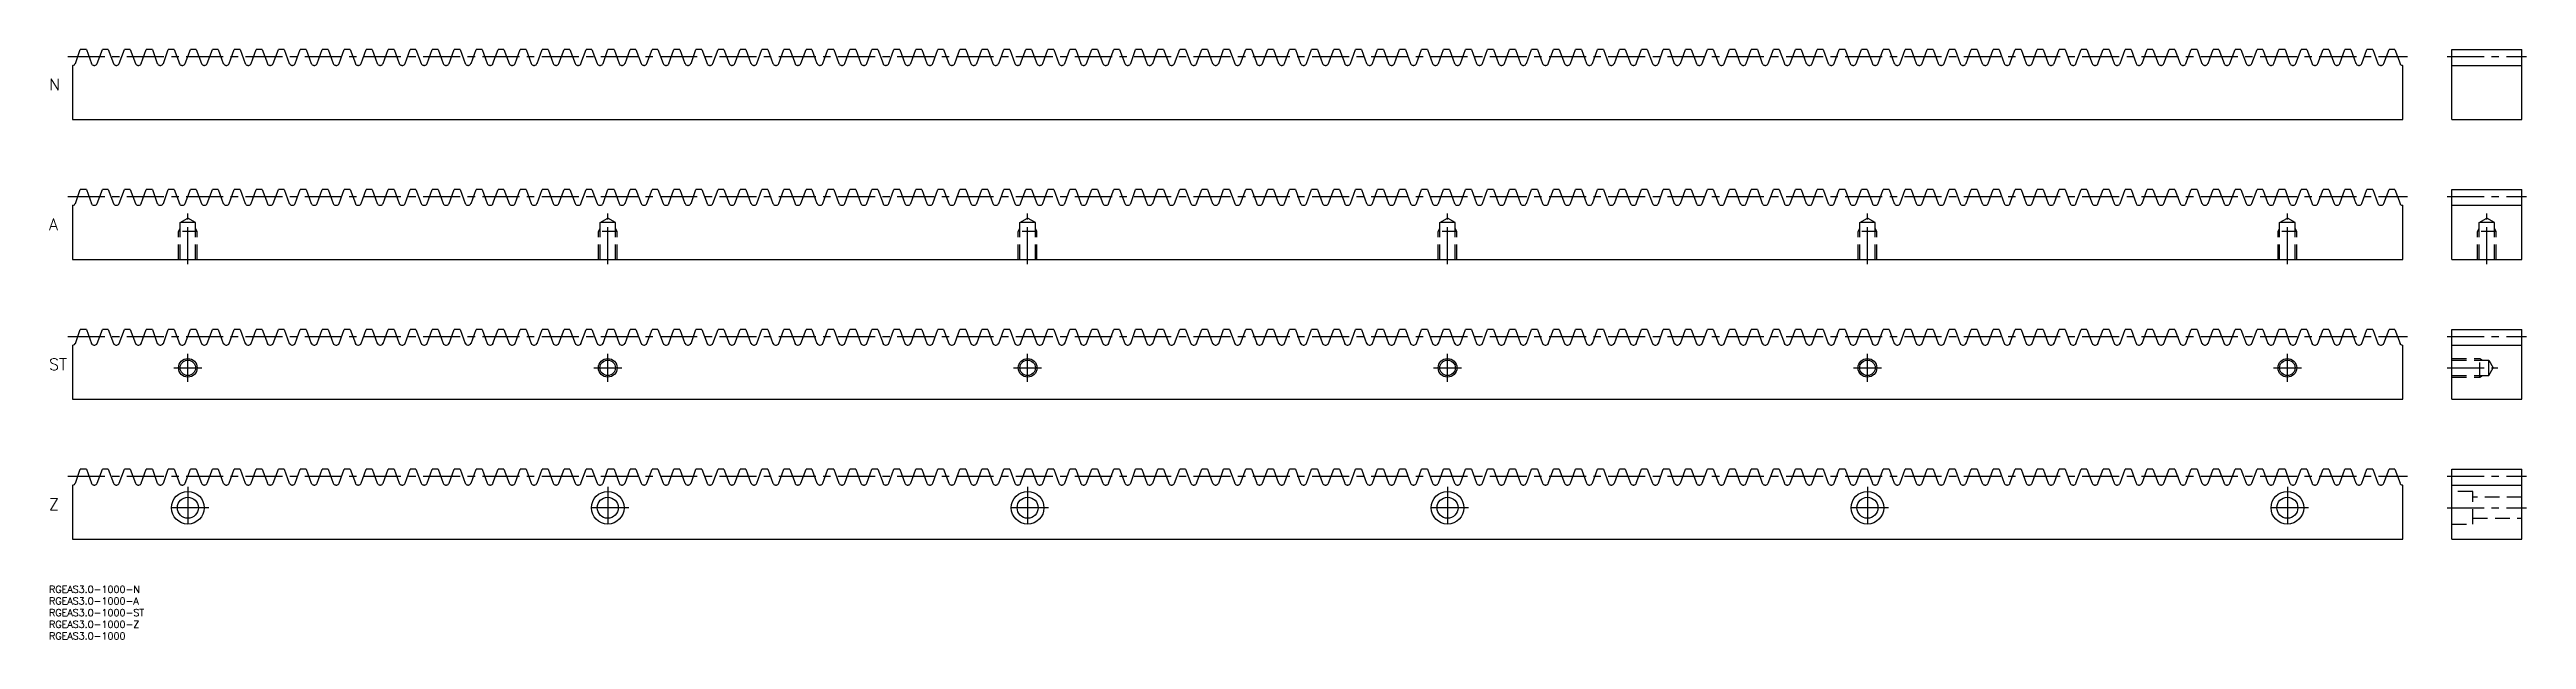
# Model space of a CAD drawing. Extents: x 0 to 1062, y -23 to 230.
import ezdxf

# ---------------------------------------------------------------- set-up
doc = ezdxf.new("R2010")
doc.units = 0
doc.header["$LTSCALE"] = 0.5
doc.linetypes.add('CENTER', pattern=[50.8, 31.75, -6.35, 6.35, -6.35])
doc.linetypes.add('DASHED', pattern=[19.05, 12.7, -6.35])
for name, color, linetype in [('MSM_CENTER', 1, 'CENTER'), ('MSM_CONTINUOUS', 7, 'CONTINUOUS'), ('MSM_DASHED', 4, 'DASHED'), ('MSM_NARROW', 5, 'CONTINUOUS'), ('MSM_PART_NUMBER', 7, 'CONTINUOUS')]:
    doc.layers.add(name, color=color, linetype=linetype)
doc.styles.get("Standard").update_dxf_attribs({"font": 'txt.shx', "height": 5, "bigfont": 'bigfont.shx'})

# ---------------------------------------------------------------- blocks, each defined once
blk = doc.blocks.new('*U2')
at = {"layer": 'MSM_PART_NUMBER'}
blk.add_text('RGEAS3.0-1000-N', height=3, dxfattribs=at).set_placement((0, -3))
blk = doc.blocks.new('*U3')
at = {"layer": 'MSM_PART_NUMBER'}
blk.add_text('RGEAS3.0-1000-A', height=3, dxfattribs=at).set_placement((0, -8))
blk = doc.blocks.new('*U5')
at = {"layer": 'MSM_PART_NUMBER'}
blk.add_text('Z', height=5, dxfattribs=at).set_placement((0, 32.5))
blk = doc.blocks.new('*U6')
at = {"layer": 'MSM_PART_NUMBER'}
blk.add_text('ST', height=5, dxfattribs=at).set_placement((0, 92.5))
blk = doc.blocks.new('*U7')
at = {"layer": 'MSM_PART_NUMBER'}
blk.add_text('A', height=5, dxfattribs=at).set_placement((0, 152.5))
blk = doc.blocks.new('*U8')
at = {"layer": 'MSM_PART_NUMBER'}
blk.add_text('N', height=5, dxfattribs=at).set_placement((0, 212.5))
blk = doc.blocks.new('*U9')
at = {"layer": 'MSM_PART_NUMBER'}
blk.add_text('RGEAS3.0-1000-ST', height=3, dxfattribs=at).set_placement((0, -13))
blk = doc.blocks.new('*U10')
at = {"layer": 'MSM_PART_NUMBER'}
blk.add_text('RGEAS3.0-1000-Z', height=3, dxfattribs=at).set_placement((0, -18))
blk = doc.blocks.new('*U11')
at = {"layer": 'MSM_PART_NUMBER'}
blk.add_text('RGEAS3.0-1000', height=3, dxfattribs=at).set_placement((0, -23))

msp = doc.modelspace()

# ---------------------------------------------------------------- linework, layer by layer
at = {"layer": 'MSM_CENTER'}
for p, q in [((8, 227), (1011, 227)), ((1028, 227), (1062, 227)), ((8, 167), (1011, 167)), ((59.5, 138), (59.5, 159.7)), ((239.5, 138), (239.5, 159.7)), ((419.5, 138), (419.5, 159.7)), ((599.5, 138), (599.5, 159.7)), ((779.5, 138), (779.5, 159.7)), ((959.5, 138), (959.5, 159.7)), ((1028, 167), (1062, 167)), ((1045, 138), (1045, 159.7)), ((8, 107), (1011, 107)), ((1028, 107), (1062, 107)), ((59.5, 87.5), (59.5, 99.5)), ((239.5, 87.5), (239.5, 99.5)), ((419.5, 87.5), (419.5, 99.5)), ((599.5, 87.5), (599.5, 99.5)), ((779.5, 87.5), (779.5, 99.5)), ((959.5, 87.5), (959.5, 99.5)), ((53.5, 93.5), (65.5, 93.5)), ((233.5, 93.5), (245.5, 93.5)), ((413.5, 93.5), (425.5, 93.5)), ((593.5, 93.5), (605.5, 93.5)), ((773.5, 93.5), (785.5, 93.5)), ((953.5, 93.5), (965.5, 93.5)), ((1028, 93.5), (1049.7, 93.5)), ((8, 47), (1011, 47)), ((59.5, 42.5), (59.5, 24.5)), ((239.5, 42.5), (239.5, 24.5)), ((419.5, 42.5), (419.5, 24.5)), ((599.5, 42.5), (599.5, 24.5)), ((779.5, 42.5), (779.5, 24.5)), ((959.5, 42.5), (959.5, 24.5)), ((1028, 47), (1062, 47)), ((68.5, 33.5), (50.5, 33.5)), ((248.5, 33.5), (230.5, 33.5)), ((428.5, 33.5), (410.5, 33.5)), ((608.5, 33.5), (590.5, 33.5)), ((788.5, 33.5), (770.5, 33.5)), ((968.5, 33.5), (950.5, 33.5)), ((1028, 33.5), (1062, 33.5))]:
    msp.add_line(p, q, dxfattribs=at)
at = {"layer": 'MSM_CONTINUOUS'}
for p, q in [((10, 223.2), (10.2, 223.2)), ((10, 223.2), (10, 200)), ((11.3, 224), (13.4, 230)), ((16, 230), (13.4, 230)), ((16, 230), (18.2, 224)), ((19.2, 223.2), (19.6, 223.2)), ((20.7, 224), (22.9, 230)), ((25.4, 230), (22.9, 230)), ((25.4, 230), (27.6, 224)), ((28.7, 223.2), (29, 223.2)), ((30.1, 224), (32.3, 230)), ((34.8, 230), (32.3, 230)), ((34.8, 230), (37, 224)), ((38.1, 223.2), (38.5, 223.2)), ((39.5, 224), (41.7, 230)), ((44.3, 230), (41.7, 230)), ((44.3, 230), (46.4, 224)), ((47.5, 223.2), (47.9, 223.2)), ((49, 224), (51.1, 230)), ((53.7, 230), (51.1, 230)), ((53.7, 230), (55.9, 224)), ((56.9, 223.2), (57.3, 223.2)), ((58.4, 224), (60.6, 230)), ((63.1, 230), (60.6, 230)), ((63.1, 230), (65.3, 224)), ((66.4, 223.2), (66.7, 223.2)), ((67.8, 224), (70, 230)), ((72.5, 230), (70, 230)), ((72.5, 230), (74.7, 224)), ((75.8, 223.2), (76.2, 223.2)), ((77.2, 224), (79.4, 230)), ((82, 230), (79.4, 230)), ((82, 230), (84.1, 224)), ((85.2, 223.2), (85.6, 223.2)), ((86.7, 224), (88.8, 230)), ((91.4, 230), (88.8, 230)), ((91.4, 230), (93.6, 224)), ((94.6, 223.2), (95, 223.2)), ((96.1, 224), (98.3, 230)), ((100.8, 230), (98.3, 230)), ((100.8, 230), (103, 224)), ((104.1, 223.2), (104.4, 223.2)), ((105.5, 224), (107.7, 230)), ((110.2, 230), (107.7, 230)), ((110.2, 230), (112.4, 224)), ((113.5, 223.2), (113.9, 223.2)), ((114.9, 224), (117.1, 230)), ((119.7, 230), (117.1, 230)), ((119.7, 230), (121.8, 224)), ((122.9, 223.2), (123.3, 223.2)), ((124.4, 224), (126.5, 230)), ((129.1, 230), (126.5, 230)), ((129.1, 230), (131.3, 224)), ((132.3, 223.2), (132.7, 223.2)), ((133.8, 224), (136, 230)), ((138.5, 230), (136, 230)), ((138.5, 230), (140.7, 224)), ((141.8, 223.2), (142.1, 223.2)), ((143.2, 224), (145.4, 230)), ((147.9, 230), (145.4, 230)), ((147.9, 230), (150.1, 224)), ((151.2, 223.2), (151.6, 223.2)), ((152.6, 224), (154.8, 230)), ((157.3, 230), (154.8, 230)), ((157.3, 230), (159.5, 224)), ((160.6, 223.2), (161, 223.2)), ((162.1, 224), (164.2, 230)), ((166.8, 230), (164.2, 230)), ((166.8, 230), (169, 224)), ((170, 223.2), (170.4, 223.2)), ((171.5, 224), (173.7, 230)), ((176.2, 230), (173.7, 230)), ((176.2, 230), (178.4, 224)), ((179.5, 223.2), (179.8, 223.2)), ((180.9, 224), (183.1, 230)), ((185.6, 230), (183.1, 230)), ((185.6, 230), (187.8, 224)), ((188.9, 223.2), (189.3, 223.2)), ((190.3, 224), (192.5, 230)), ((195, 230), (192.5, 230)), ((195, 230), (197.2, 224)), ((198.3, 223.2), (198.7, 223.2)), ((199.8, 224), (201.9, 230)), ((204.5, 230), (201.9, 230)), ((204.5, 230), (206.7, 224)), ((207.7, 223.2), (208.1, 223.2)), ((209.2, 224), (211.4, 230)), ((213.9, 230), (211.4, 230)), ((213.9, 230), (216.1, 224)), ((217.2, 223.2), (217.5, 223.2)), ((218.6, 224), (220.8, 230)), ((223.3, 230), (220.8, 230)), ((223.3, 230), (225.5, 224)), ((226.6, 223.2), (227, 223.2)), ((228, 224), (230.2, 230)), ((232.7, 230), (230.2, 230)), ((232.7, 230), (234.9, 224)), ((236, 223.2), (236.4, 223.2)), ((237.5, 224), (239.6, 230)), ((242.2, 230), (239.6, 230)), ((242.2, 230), (244.4, 224)), ((245.4, 223.2), (245.8, 223.2)), ((246.9, 224), (249.1, 230)), ((251.6, 230), (249.1, 230)), ((251.6, 230), (253.8, 224)), ((254.9, 223.2), (255.2, 223.2)), ((256.3, 224), (258.5, 230)), ((261, 230), (258.5, 230)), ((261, 230), (263.2, 224)), ((264.3, 223.2), (264.7, 223.2)), ((265.7, 224), (267.9, 230)), ((270.4, 230), (267.9, 230)), ((270.4, 230), (272.6, 224)), ((273.7, 223.2), (274.1, 223.2)), ((275.2, 224), (277.3, 230)), ((279.9, 230), (277.3, 230)), ((279.9, 230), (282.1, 224)), ((283.1, 223.2), (283.5, 223.2)), ((284.6, 224), (286.8, 230)), ((289.3, 230), (286.8, 230)), ((289.3, 230), (291.5, 224)), ((292.6, 223.2), (292.9, 223.2)), ((294, 224), (296.2, 230)), ((298.7, 230), (296.2, 230)), ((298.7, 230), (300.9, 224)), ((302, 223.2), (302.4, 223.2)), ((303.4, 224), (305.6, 230)), ((308.1, 230), (305.6, 230)), ((308.1, 230), (310.3, 224)), ((311.4, 223.2), (311.8, 223.2)), ((312.9, 224), (315, 230)), ((317.6, 230), (315, 230)), ((317.6, 230), (319.8, 224)), ((320.8, 223.2), (321.2, 223.2)), ((322.3, 224), (324.5, 230)), ((327, 230), (324.5, 230)), ((327, 230), (329.2, 224)), ((330.3, 223.2), (330.6, 223.2)), ((331.7, 224), (333.9, 230)), ((336.4, 230), (333.9, 230)), ((336.4, 230), (338.6, 224)), ((339.7, 223.2), (340.1, 223.2)), ((341.1, 224), (343.3, 230)), ((345.8, 230), (343.3, 230)), ((345.8, 230), (348, 224)), ((349.1, 223.2), (349.5, 223.2)), ((350.6, 224), (352.7, 230)), ((355.3, 230), (352.7, 230)), ((355.3, 230), (357.5, 224)), ((358.5, 223.2), (358.9, 223.2)), ((360, 224), (362.2, 230)), ((364.7, 230), (362.2, 230)), ((364.7, 230), (366.9, 224)), ((367.9, 223.2), (368.3, 223.2)), ((369.4, 224), (371.6, 230)), ((374.1, 230), (371.6, 230)), ((374.1, 230), (376.3, 224)), ((377.4, 223.2), (377.8, 223.2)), ((378.8, 224), (381, 230)), ((383.5, 230), (381, 230)), ((383.5, 230), (385.7, 224)), ((386.8, 223.2), (387.2, 223.2)), ((388.3, 224), (390.4, 230)), ((393, 230), (390.4, 230)), ((393, 230), (395.2, 224)), ((396.2, 223.2), (396.6, 223.2)), ((397.7, 224), (399.9, 230)), ((402.4, 230), (399.9, 230)), ((402.4, 230), (404.6, 224)), ((405.6, 223.2), (406, 223.2)), ((407.1, 224), (409.3, 230)), ((411.8, 230), (409.3, 230)), ((411.8, 230), (414, 224)), ((415.1, 223.2), (415.5, 223.2)), ((416.5, 224), (418.7, 230)), ((421.2, 230), (418.7, 230)), ((421.2, 230), (423.4, 224)), ((424.5, 223.2), (424.9, 223.2)), ((426, 224), (428.1, 230)), ((430.7, 230), (428.1, 230)), ((430.7, 230), (432.9, 224)), ((433.9, 223.2), (434.3, 223.2)), ((435.4, 224), (437.6, 230)), ((440.1, 230), (437.6, 230)), ((440.1, 230), (442.3, 224)), ((443.3, 223.2), (443.7, 223.2)), ((444.8, 224), (447, 230)), ((449.5, 230), (447, 230)), ((449.5, 230), (451.7, 224)), ((452.8, 223.2), (453.2, 223.2)), ((454.2, 224), (456.4, 230)), ((458.9, 230), (456.4, 230)), ((458.9, 230), (461.1, 224)), ((462.2, 223.2), (462.6, 223.2)), ((463.7, 224), (465.8, 230)), ((468.4, 230), (465.8, 230)), ((468.4, 230), (470.6, 224)), ((471.6, 223.2), (472, 223.2)), ((473.1, 224), (475.3, 230)), ((477.8, 230), (475.3, 230)), ((477.8, 230), (480, 224)), ((481, 223.2), (481.4, 223.2)), ((482.5, 224), (484.7, 230)), ((487.2, 230), (484.7, 230)), ((487.2, 230), (489.4, 224)), ((490.5, 223.2), (490.9, 223.2)), ((491.9, 224), (494.1, 230)), ((496.6, 230), (494.1, 230)), ((496.6, 230), (498.8, 224)), ((499.9, 223.2), (500.3, 223.2)), ((501.4, 224), (503.5, 230)), ((506.1, 230), (503.5, 230)), ((506.1, 230), (508.3, 224)), ((509.3, 223.2), (509.7, 223.2)), ((510.8, 224), (513, 230)), ((515.5, 230), (513, 230)), ((515.5, 230), (517.7, 224)), ((518.7, 223.2), (519.1, 223.2)), ((520.2, 224), (522.4, 230)), ((524.9, 230), (522.4, 230)), ((524.9, 230), (527.1, 224)), ((528.2, 223.2), (528.6, 223.2)), ((529.6, 224), (531.8, 230)), ((534.3, 230), (531.8, 230)), ((534.3, 230), (536.5, 224)), ((537.6, 223.2), (538, 223.2)), ((539.1, 224), (541.2, 230)), ((543.8, 230), (541.2, 230)), ((543.8, 230), (545.9, 224)), ((547, 223.2), (547.4, 223.2)), ((548.5, 224), (550.7, 230)), ((553.2, 230), (550.7, 230)), ((553.2, 230), (555.4, 224)), ((556.4, 223.2), (556.8, 223.2)), ((557.9, 224), (560.1, 230)), ((562.6, 230), (560.1, 230)), ((562.6, 230), (564.8, 224)), ((565.9, 223.2), (566.3, 223.2)), ((567.3, 224), (569.5, 230)), ((572, 230), (569.5, 230)), ((572, 230), (574.2, 224)), ((575.3, 223.2), (575.7, 223.2)), ((576.8, 224), (578.9, 230)), ((581.5, 230), (578.9, 230)), ((581.5, 230), (583.6, 224)), ((584.7, 223.2), (585.1, 223.2)), ((586.2, 224), (588.4, 230)), ((590.9, 230), (588.4, 230)), ((590.9, 230), (593.1, 224)), ((594.1, 223.2), (594.5, 223.2)), ((595.6, 224), (597.8, 230)), ((600.3, 230), (597.8, 230)), ((600.3, 230), (602.5, 224)), ((603.6, 223.2), (604, 223.2)), ((605, 224), (607.2, 230)), ((609.7, 230), (607.2, 230)), ((609.7, 230), (611.9, 224)), ((613, 223.2), (613.4, 223.2)), ((614.5, 224), (616.6, 230)), ((619.2, 230), (616.6, 230)), ((619.2, 230), (621.3, 224)), ((622.4, 223.2), (622.8, 223.2)), ((623.9, 224), (626.1, 230)), ((628.6, 230), (626.1, 230)), ((628.6, 230), (630.8, 224)), ((631.8, 223.2), (632.2, 223.2)), ((633.3, 224), (635.5, 230)), ((638, 230), (635.5, 230)), ((638, 230), (640.2, 224)), ((641.3, 223.2), (641.7, 223.2)), ((642.7, 224), (644.9, 230)), ((647.4, 230), (644.9, 230)), ((647.4, 230), (649.6, 224)), ((650.7, 223.2), (651.1, 223.2)), ((652.2, 224), (654.3, 230)), ((656.9, 230), (654.3, 230)), ((656.9, 230), (659, 224)), ((660.1, 223.2), (660.5, 223.2)), ((661.6, 224), (663.8, 230)), ((666.3, 230), (663.8, 230)), ((666.3, 230), (668.5, 224)), ((669.5, 223.2), (669.9, 223.2)), ((671, 224), (673.2, 230)), ((675.7, 230), (673.2, 230)), ((675.7, 230), (677.9, 224)), ((679, 223.2), (679.4, 223.2)), ((680.4, 224), (682.6, 230)), ((685.1, 230), (682.6, 230)), ((685.1, 230), (687.3, 224)), ((688.4, 223.2), (688.8, 223.2)), ((689.9, 224), (692, 230)), ((694.6, 230), (692, 230)), ((694.6, 230), (696.7, 224)), ((697.8, 223.2), (698.2, 223.2)), ((699.3, 224), (701.5, 230)), ((704, 230), (701.5, 230)), ((704, 230), (706.2, 224)), ((707.2, 223.2), (707.6, 223.2)), ((708.7, 224), (710.9, 230)), ((713.4, 230), (710.9, 230)), ((713.4, 230), (715.6, 224)), ((716.7, 223.2), (717.1, 223.2)), ((718.1, 224), (720.3, 230)), ((722.8, 230), (720.3, 230)), ((722.8, 230), (725, 224)), ((726.1, 223.2), (726.5, 223.2)), ((727.5, 224), (729.7, 230)), ((732.3, 230), (729.7, 230)), ((732.3, 230), (734.4, 224)), ((735.5, 223.2), (735.9, 223.2)), ((737, 224), (739.2, 230)), ((741.7, 230), (739.2, 230)), ((741.7, 230), (743.9, 224)), ((744.9, 223.2), (745.3, 223.2)), ((746.4, 224), (748.6, 230)), ((751.1, 230), (748.6, 230)), ((751.1, 230), (753.3, 224)), ((754.4, 223.2), (754.8, 223.2)), ((755.8, 224), (758, 230)), ((760.5, 230), (758, 230)), ((760.5, 230), (762.7, 224)), ((763.8, 223.2), (764.2, 223.2)), ((765.2, 224), (767.4, 230)), ((770, 230), (767.4, 230)), ((770, 230), (772.1, 224)), ((773.2, 223.2), (773.6, 223.2)), ((774.7, 224), (776.9, 230)), ((779.4, 230), (776.9, 230)), ((779.4, 230), (781.6, 224)), ((782.6, 223.2), (783, 223.2)), ((784.1, 224), (786.3, 230)), ((788.8, 230), (786.3, 230)), ((788.8, 230), (791, 224)), ((792.1, 223.2), (792.5, 223.2)), ((793.5, 224), (795.7, 230)), ((798.2, 230), (795.7, 230)), ((798.2, 230), (800.4, 224)), ((801.5, 223.2), (801.9, 223.2)), ((802.9, 224), (805.1, 230)), ((807.7, 230), (805.1, 230)), ((807.7, 230), (809.8, 224)), ((810.9, 223.2), (811.3, 223.2)), ((812.4, 224), (814.6, 230)), ((817.1, 230), (814.6, 230)), ((817.1, 230), (819.3, 224)), ((820.3, 223.2), (820.7, 223.2)), ((821.8, 224), (824, 230)), ((826.5, 230), (824, 230)), ((826.5, 230), (828.7, 224)), ((829.8, 223.2), (830.2, 223.2)), ((831.2, 224), (833.4, 230)), ((835.9, 230), (833.4, 230)), ((835.9, 230), (838.1, 224)), ((839.2, 223.2), (839.6, 223.2)), ((840.6, 224), (842.8, 230)), ((845.4, 230), (842.8, 230)), ((845.4, 230), (847.5, 224)), ((848.6, 223.2), (849, 223.2)), ((850.1, 224), (852.3, 230)), ((854.8, 230), (852.3, 230)), ((854.8, 230), (857, 224)), ((858, 223.2), (858.4, 223.2)), ((859.5, 224), (861.7, 230)), ((864.2, 230), (861.7, 230)), ((864.2, 230), (866.4, 224)), ((867.5, 223.2), (867.9, 223.2)), ((868.9, 224), (871.1, 230)), ((873.6, 230), (871.1, 230)), ((873.6, 230), (875.8, 224)), ((876.9, 223.2), (877.3, 223.2)), ((878.3, 224), (880.5, 230)), ((883.1, 230), (880.5, 230)), ((883.1, 230), (885.2, 224)), ((886.3, 223.2), (886.7, 223.2)), ((887.8, 224), (890, 230)), ((892.5, 230), (890, 230)), ((892.5, 230), (894.7, 224)), ((895.7, 223.2), (896.1, 223.2)), ((897.2, 224), (899.4, 230)), ((901.9, 230), (899.4, 230)), ((901.9, 230), (904.1, 224)), ((905.2, 223.2), (905.5, 223.2)), ((906.6, 224), (908.8, 230)), ((911.3, 230), (908.8, 230)), ((911.3, 230), (913.5, 224)), ((914.6, 223.2), (915, 223.2)), ((916, 224), (918.2, 230)), ((920.8, 230), (918.2, 230)), ((920.8, 230), (922.9, 224)), ((924, 223.2), (924.4, 223.2)), ((925.5, 224), (927.7, 230)), ((930.2, 230), (927.7, 230)), ((930.2, 230), (932.4, 224)), ((933.4, 223.2), (933.8, 223.2)), ((934.9, 224), (937.1, 230)), ((939.6, 230), (937.1, 230)), ((939.6, 230), (941.8, 224)), ((942.9, 223.2), (943.2, 223.2)), ((944.3, 224), (946.5, 230)), ((949, 230), (946.5, 230)), ((949, 230), (951.2, 224)), ((952.3, 223.2), (952.7, 223.2)), ((953.7, 224), (955.9, 230)), ((958.5, 230), (955.9, 230)), ((958.5, 230), (960.6, 224)), ((961.7, 223.2), (962.1, 223.2)), ((963.2, 224), (965.4, 230)), ((967.9, 230), (965.4, 230)), ((967.9, 230), (970.1, 224)), ((971.1, 223.2), (971.5, 223.2)), ((972.6, 224), (974.8, 230)), ((977.3, 230), (974.8, 230)), ((977.3, 230), (979.5, 224)), ((980.6, 223.2), (980.9, 223.2)), ((982, 224), (984.2, 230)), ((986.7, 230), (984.2, 230)), ((986.7, 230), (988.9, 224)), ((990, 223.2), (990.4, 223.2)), ((991.4, 224), (993.6, 230)), ((996.2, 230), (993.6, 230)), ((996.2, 230), (998.3, 224)), ((999.4, 223.2), (999.8, 223.2)), ((1000.9, 224), (1003.1, 230)), ((1005.6, 230), (1003.1, 230)), ((1005.6, 230), (1007.8, 224)), ((1008.8, 223.2), (1009, 223.2)), ((1009, 200), (1009, 223.2)), ((1030, 230), (1060, 230)), ((1030, 200), (1030, 230)), ((1030, 223.2), (1060, 223.2)), ((1060, 200), (1060, 230)), ((10, 200), (1009, 200)), ((1030, 200), (1060, 200)), ((11.3, 164), (13.4, 170)), ((16, 170), (13.4, 170)), ((16, 170), (18.2, 164)), ((20.7, 164), (22.9, 170)), ((25.4, 170), (22.9, 170)), ((25.4, 170), (27.6, 164)), ((30.1, 164), (32.3, 170)), ((34.8, 170), (32.3, 170)), ((34.8, 170), (37, 164)), ((39.5, 164), (41.7, 170)), ((44.3, 170), (41.7, 170)), ((44.3, 170), (46.4, 164)), ((49, 164), (51.1, 170)), ((53.7, 170), (51.1, 170)), ((53.7, 170), (55.9, 164)), ((58.4, 164), (60.6, 170)), ((63.1, 170), (60.6, 170)), ((63.1, 170), (65.3, 164)), ((67.8, 164), (70, 170)), ((72.5, 170), (70, 170)), ((72.5, 170), (74.7, 164)), ((77.2, 164), (79.4, 170)), ((82, 170), (79.4, 170)), ((82, 170), (84.1, 164)), ((86.7, 164), (88.8, 170)), ((91.4, 170), (88.8, 170)), ((91.4, 170), (93.6, 164)), ((96.1, 164), (98.3, 170)), ((100.8, 170), (98.3, 170)), ((100.8, 170), (103, 164)), ((105.5, 164), (107.7, 170)), ((110.2, 170), (107.7, 170)), ((110.2, 170), (112.4, 164)), ((114.9, 164), (117.1, 170)), ((119.7, 170), (117.1, 170)), ((119.7, 170), (121.8, 164)), ((124.4, 164), (126.5, 170)), ((129.1, 170), (126.5, 170)), ((129.1, 170), (131.3, 164)), ((133.8, 164), (136, 170)), ((138.5, 170), (136, 170)), ((138.5, 170), (140.7, 164)), ((143.2, 164), (145.4, 170)), ((147.9, 170), (145.4, 170)), ((147.9, 170), (150.1, 164)), ((152.6, 164), (154.8, 170)), ((157.3, 170), (154.8, 170)), ((157.3, 170), (159.5, 164)), ((162.1, 164), (164.2, 170)), ((166.8, 170), (164.2, 170)), ((166.8, 170), (169, 164)), ((171.5, 164), (173.7, 170)), ((176.2, 170), (173.7, 170)), ((176.2, 170), (178.4, 164)), ((180.9, 164), (183.1, 170)), ((185.6, 170), (183.1, 170)), ((185.6, 170), (187.8, 164)), ((190.3, 164), (192.5, 170)), ((195, 170), (192.5, 170)), ((195, 170), (197.2, 164)), ((199.8, 164), (201.9, 170)), ((204.5, 170), (201.9, 170)), ((204.5, 170), (206.7, 164)), ((209.2, 164), (211.4, 170)), ((213.9, 170), (211.4, 170)), ((213.9, 170), (216.1, 164)), ((218.6, 164), (220.8, 170)), ((223.3, 170), (220.8, 170)), ((223.3, 170), (225.5, 164)), ((228, 164), (230.2, 170)), ((232.7, 170), (230.2, 170)), ((232.7, 170), (234.9, 164)), ((237.5, 164), (239.6, 170)), ((242.2, 170), (239.6, 170)), ((242.2, 170), (244.4, 164)), ((246.9, 164), (249.1, 170)), ((251.6, 170), (249.1, 170)), ((251.6, 170), (253.8, 164)), ((256.3, 164), (258.5, 170)), ((261, 170), (258.5, 170)), ((261, 170), (263.2, 164)), ((265.7, 164), (267.9, 170)), ((270.4, 170), (267.9, 170)), ((270.4, 170), (272.6, 164)), ((275.2, 164), (277.3, 170)), ((279.9, 170), (277.3, 170)), ((279.9, 170), (282.1, 164)), ((284.6, 164), (286.8, 170)), ((289.3, 170), (286.8, 170)), ((289.3, 170), (291.5, 164)), ((294, 164), (296.2, 170)), ((298.7, 170), (296.2, 170)), ((298.7, 170), (300.9, 164)), ((303.4, 164), (305.6, 170)), ((308.1, 170), (305.6, 170)), ((308.1, 170), (310.3, 164)), ((312.9, 164), (315, 170)), ((317.6, 170), (315, 170)), ((317.6, 170), (319.8, 164)), ((322.3, 164), (324.5, 170)), ((327, 170), (324.5, 170)), ((327, 170), (329.2, 164)), ((331.7, 164), (333.9, 170)), ((336.4, 170), (333.9, 170)), ((336.4, 170), (338.6, 164)), ((341.1, 164), (343.3, 170)), ((345.8, 170), (343.3, 170)), ((345.8, 170), (348, 164)), ((350.6, 164), (352.7, 170)), ((355.3, 170), (352.7, 170)), ((355.3, 170), (357.5, 164)), ((360, 164), (362.2, 170)), ((364.7, 170), (362.2, 170)), ((364.7, 170), (366.9, 164)), ((369.4, 164), (371.6, 170)), ((374.1, 170), (371.6, 170)), ((374.1, 170), (376.3, 164)), ((378.8, 164), (381, 170)), ((383.5, 170), (381, 170)), ((383.5, 170), (385.7, 164)), ((388.3, 164), (390.4, 170)), ((393, 170), (390.4, 170)), ((393, 170), (395.2, 164)), ((397.7, 164), (399.9, 170)), ((402.4, 170), (399.9, 170)), ((402.4, 170), (404.6, 164)), ((407.1, 164), (409.3, 170)), ((411.8, 170), (409.3, 170)), ((411.8, 170), (414, 164)), ((416.5, 164), (418.7, 170)), ((421.2, 170), (418.7, 170)), ((421.2, 170), (423.4, 164)), ((426, 164), (428.1, 170)), ((430.7, 170), (428.1, 170)), ((430.7, 170), (432.9, 164)), ((435.4, 164), (437.6, 170)), ((440.1, 170), (437.6, 170)), ((440.1, 170), (442.3, 164)), ((444.8, 164), (447, 170)), ((449.5, 170), (447, 170)), ((449.5, 170), (451.7, 164)), ((454.2, 164), (456.4, 170)), ((458.9, 170), (456.4, 170)), ((458.9, 170), (461.1, 164)), ((463.7, 164), (465.8, 170)), ((468.4, 170), (465.8, 170)), ((468.4, 170), (470.6, 164)), ((473.1, 164), (475.3, 170)), ((477.8, 170), (475.3, 170)), ((477.8, 170), (480, 164)), ((482.5, 164), (484.7, 170)), ((487.2, 170), (484.7, 170)), ((487.2, 170), (489.4, 164)), ((491.9, 164), (494.1, 170)), ((496.6, 170), (494.1, 170)), ((496.6, 170), (498.8, 164)), ((501.4, 164), (503.5, 170)), ((506.1, 170), (503.5, 170)), ((506.1, 170), (508.3, 164)), ((510.8, 164), (513, 170)), ((515.5, 170), (513, 170)), ((515.5, 170), (517.7, 164)), ((520.2, 164), (522.4, 170)), ((524.9, 170), (522.4, 170)), ((524.9, 170), (527.1, 164)), ((529.6, 164), (531.8, 170)), ((534.3, 170), (531.8, 170)), ((534.3, 170), (536.5, 164)), ((539.1, 164), (541.2, 170)), ((543.8, 170), (541.2, 170)), ((543.8, 170), (545.9, 164)), ((548.5, 164), (550.7, 170)), ((553.2, 170), (550.7, 170)), ((553.2, 170), (555.4, 164)), ((557.9, 164), (560.1, 170)), ((562.6, 170), (560.1, 170)), ((562.6, 170), (564.8, 164)), ((567.3, 164), (569.5, 170)), ((572, 170), (569.5, 170)), ((572, 170), (574.2, 164)), ((576.8, 164), (578.9, 170)), ((581.5, 170), (578.9, 170)), ((581.5, 170), (583.6, 164)), ((586.2, 164), (588.4, 170)), ((590.9, 170), (588.4, 170)), ((590.9, 170), (593.1, 164)), ((595.6, 164), (597.8, 170)), ((600.3, 170), (597.8, 170)), ((600.3, 170), (602.5, 164)), ((605, 164), (607.2, 170)), ((609.7, 170), (607.2, 170)), ((609.7, 170), (611.9, 164)), ((614.5, 164), (616.6, 170)), ((619.2, 170), (616.6, 170)), ((619.2, 170), (621.3, 164)), ((623.9, 164), (626.1, 170)), ((628.6, 170), (626.1, 170)), ((628.6, 170), (630.8, 164)), ((633.3, 164), (635.5, 170)), ((638, 170), (635.5, 170)), ((638, 170), (640.2, 164)), ((642.7, 164), (644.9, 170)), ((647.4, 170), (644.9, 170)), ((647.4, 170), (649.6, 164)), ((652.2, 164), (654.3, 170)), ((656.9, 170), (654.3, 170)), ((656.9, 170), (659, 164)), ((661.6, 164), (663.8, 170)), ((666.3, 170), (663.8, 170)), ((666.3, 170), (668.5, 164)), ((671, 164), (673.2, 170)), ((675.7, 170), (673.2, 170)), ((675.7, 170), (677.9, 164)), ((680.4, 164), (682.6, 170)), ((685.1, 170), (682.6, 170)), ((685.1, 170), (687.3, 164)), ((689.9, 164), (692, 170)), ((694.6, 170), (692, 170)), ((694.6, 170), (696.7, 164)), ((699.3, 164), (701.5, 170)), ((704, 170), (701.5, 170)), ((704, 170), (706.2, 164)), ((708.7, 164), (710.9, 170)), ((713.4, 170), (710.9, 170)), ((713.4, 170), (715.6, 164)), ((718.1, 164), (720.3, 170)), ((722.8, 170), (720.3, 170)), ((722.8, 170), (725, 164)), ((727.5, 164), (729.7, 170)), ((732.3, 170), (729.7, 170)), ((732.3, 170), (734.4, 164)), ((737, 164), (739.2, 170)), ((741.7, 170), (739.2, 170)), ((741.7, 170), (743.9, 164)), ((746.4, 164), (748.6, 170)), ((751.1, 170), (748.6, 170)), ((751.1, 170), (753.3, 164)), ((755.8, 164), (758, 170)), ((760.5, 170), (758, 170)), ((760.5, 170), (762.7, 164)), ((765.2, 164), (767.4, 170)), ((770, 170), (767.4, 170)), ((770, 170), (772.1, 164)), ((774.7, 164), (776.9, 170)), ((779.4, 170), (776.9, 170)), ((779.4, 170), (781.6, 164)), ((784.1, 164), (786.3, 170)), ((788.8, 170), (786.3, 170)), ((788.8, 170), (791, 164)), ((793.5, 164), (795.7, 170)), ((798.2, 170), (795.7, 170)), ((798.2, 170), (800.4, 164)), ((802.9, 164), (805.1, 170)), ((807.7, 170), (805.1, 170)), ((807.7, 170), (809.8, 164)), ((812.4, 164), (814.6, 170)), ((817.1, 170), (814.6, 170)), ((817.1, 170), (819.3, 164)), ((821.8, 164), (824, 170)), ((826.5, 170), (824, 170)), ((826.5, 170), (828.7, 164)), ((831.2, 164), (833.4, 170)), ((835.9, 170), (833.4, 170)), ((835.9, 170), (838.1, 164)), ((840.6, 164), (842.8, 170)), ((845.4, 170), (842.8, 170)), ((845.4, 170), (847.5, 164)), ((850.1, 164), (852.3, 170)), ((854.8, 170), (852.3, 170)), ((854.8, 170), (857, 164)), ((859.5, 164), (861.7, 170)), ((864.2, 170), (861.7, 170)), ((864.2, 170), (866.4, 164)), ((868.9, 164), (871.1, 170)), ((873.6, 170), (871.1, 170)), ((873.6, 170), (875.8, 164)), ((878.3, 164), (880.5, 170)), ((883.1, 170), (880.5, 170)), ((883.1, 170), (885.2, 164)), ((887.8, 164), (890, 170)), ((892.5, 170), (890, 170)), ((892.5, 170), (894.7, 164)), ((897.2, 164), (899.4, 170)), ((901.9, 170), (899.4, 170)), ((901.9, 170), (904.1, 164)), ((906.6, 164), (908.8, 170)), ((911.3, 170), (908.8, 170)), ((911.3, 170), (913.5, 164)), ((916, 164), (918.2, 170)), ((920.8, 170), (918.2, 170)), ((920.8, 170), (922.9, 164)), ((925.5, 164), (927.7, 170)), ((930.2, 170), (927.7, 170)), ((930.2, 170), (932.4, 164)), ((934.9, 164), (937.1, 170)), ((939.6, 170), (937.1, 170)), ((939.6, 170), (941.8, 164)), ((944.3, 164), (946.5, 170)), ((949, 170), (946.5, 170)), ((949, 170), (951.2, 164)), ((953.7, 164), (955.9, 170)), ((958.5, 170), (955.9, 170)), ((958.5, 170), (960.6, 164)), ((963.2, 164), (965.4, 170)), ((967.9, 170), (965.4, 170)), ((967.9, 170), (970.1, 164)), ((972.6, 164), (974.8, 170)), ((977.3, 170), (974.8, 170)), ((977.3, 170), (979.5, 164)), ((982, 164), (984.2, 170)), ((986.7, 170), (984.2, 170)), ((986.7, 170), (988.9, 164)), ((991.4, 164), (993.6, 170)), ((996.2, 170), (993.6, 170)), ((996.2, 170), (998.3, 164)), ((1000.9, 164), (1003.1, 170)), ((1005.6, 170), (1003.1, 170)), ((1005.6, 170), (1007.8, 164)), ((1030, 170), (1060, 170)), ((1030, 140), (1030, 170)), ((1060, 140), (1060, 170)), ((10, 163.2), (10.2, 163.2)), ((10, 163.2), (10, 140)), ((19.2, 163.2), (19.6, 163.2)), ((28.7, 163.2), (29, 163.2)), ((38.1, 163.2), (38.5, 163.2)), ((47.5, 163.2), (47.9, 163.2)), ((56.9, 163.2), (57.3, 163.2)), ((66.4, 163.2), (66.7, 163.2)), ((75.8, 163.2), (76.2, 163.2)), ((85.2, 163.2), (85.6, 163.2)), ((94.6, 163.2), (95, 163.2)), ((104.1, 163.2), (104.4, 163.2)), ((113.5, 163.2), (113.9, 163.2)), ((122.9, 163.2), (123.3, 163.2)), ((132.3, 163.2), (132.7, 163.2)), ((141.8, 163.2), (142.1, 163.2)), ((151.2, 163.2), (151.6, 163.2)), ((160.6, 163.2), (161, 163.2)), ((170, 163.2), (170.4, 163.2)), ((179.5, 163.2), (179.8, 163.2)), ((188.9, 163.2), (189.3, 163.2)), ((198.3, 163.2), (198.7, 163.2)), ((207.7, 163.2), (208.1, 163.2)), ((217.2, 163.2), (217.5, 163.2)), ((226.6, 163.2), (227, 163.2)), ((236, 163.2), (236.4, 163.2)), ((245.4, 163.2), (245.8, 163.2)), ((254.9, 163.2), (255.2, 163.2)), ((264.3, 163.2), (264.7, 163.2)), ((273.7, 163.2), (274.1, 163.2)), ((283.1, 163.2), (283.5, 163.2)), ((292.6, 163.2), (292.9, 163.2)), ((302, 163.2), (302.4, 163.2)), ((311.4, 163.2), (311.8, 163.2)), ((320.8, 163.2), (321.2, 163.2)), ((330.3, 163.2), (330.6, 163.2)), ((339.7, 163.2), (340.1, 163.2)), ((349.1, 163.2), (349.5, 163.2)), ((358.5, 163.2), (358.9, 163.2)), ((367.9, 163.2), (368.3, 163.2)), ((377.4, 163.2), (377.8, 163.2)), ((386.8, 163.2), (387.2, 163.2)), ((396.2, 163.2), (396.6, 163.2)), ((405.6, 163.2), (406, 163.2)), ((415.1, 163.2), (415.5, 163.2)), ((424.5, 163.2), (424.9, 163.2)), ((433.9, 163.2), (434.3, 163.2)), ((443.3, 163.2), (443.7, 163.2)), ((452.8, 163.2), (453.2, 163.2)), ((462.2, 163.2), (462.6, 163.2)), ((471.6, 163.2), (472, 163.2)), ((481, 163.2), (481.4, 163.2)), ((490.5, 163.2), (490.9, 163.2)), ((499.9, 163.2), (500.3, 163.2)), ((509.3, 163.2), (509.7, 163.2)), ((518.7, 163.2), (519.1, 163.2)), ((528.2, 163.2), (528.6, 163.2)), ((537.6, 163.2), (538, 163.2)), ((547, 163.2), (547.4, 163.2)), ((556.4, 163.2), (556.8, 163.2)), ((565.9, 163.2), (566.3, 163.2)), ((575.3, 163.2), (575.7, 163.2)), ((584.7, 163.2), (585.1, 163.2)), ((594.1, 163.2), (594.5, 163.2)), ((603.6, 163.2), (604, 163.2)), ((613, 163.2), (613.4, 163.2)), ((622.4, 163.2), (622.8, 163.2)), ((631.8, 163.2), (632.2, 163.2)), ((641.3, 163.2), (641.7, 163.2)), ((650.7, 163.2), (651.1, 163.2)), ((660.1, 163.2), (660.5, 163.2)), ((669.5, 163.2), (669.9, 163.2)), ((679, 163.2), (679.4, 163.2)), ((688.4, 163.2), (688.8, 163.2)), ((697.8, 163.2), (698.2, 163.2)), ((707.2, 163.2), (707.6, 163.2)), ((716.7, 163.2), (717.1, 163.2)), ((726.1, 163.2), (726.5, 163.2)), ((735.5, 163.2), (735.9, 163.2)), ((744.9, 163.2), (745.3, 163.2)), ((754.4, 163.2), (754.8, 163.2)), ((763.8, 163.2), (764.2, 163.2)), ((773.2, 163.2), (773.6, 163.2)), ((782.6, 163.2), (783, 163.2)), ((792.1, 163.2), (792.5, 163.2)), ((801.5, 163.2), (801.9, 163.2)), ((810.9, 163.2), (811.3, 163.2)), ((820.3, 163.2), (820.7, 163.2)), ((829.8, 163.2), (830.2, 163.2)), ((839.2, 163.2), (839.6, 163.2)), ((848.6, 163.2), (849, 163.2)), ((858, 163.2), (858.4, 163.2)), ((867.5, 163.2), (867.9, 163.2)), ((876.9, 163.2), (877.3, 163.2)), ((886.3, 163.2), (886.7, 163.2)), ((895.7, 163.2), (896.1, 163.2)), ((905.2, 163.2), (905.5, 163.2)), ((914.6, 163.2), (915, 163.2)), ((924, 163.2), (924.4, 163.2)), ((933.4, 163.2), (933.8, 163.2)), ((942.9, 163.2), (943.2, 163.2)), ((952.3, 163.2), (952.7, 163.2)), ((961.7, 163.2), (962.1, 163.2)), ((971.1, 163.2), (971.5, 163.2)), ((980.6, 163.2), (980.9, 163.2)), ((990, 163.2), (990.4, 163.2)), ((999.4, 163.2), (999.8, 163.2)), ((1008.8, 163.2), (1009, 163.2)), ((1009, 140), (1009, 163.2)), ((1030, 163.2), (1060, 163.2)), ((10, 140), (1009, 140)), ((1030, 140), (1060, 140)), ((11.3, 104), (13.4, 110)), ((16, 110), (13.4, 110)), ((16, 110), (18.2, 104)), ((20.7, 104), (22.9, 110)), ((25.4, 110), (22.9, 110)), ((25.4, 110), (27.6, 104)), ((30.1, 104), (32.3, 110)), ((34.8, 110), (32.3, 110)), ((34.8, 110), (37, 104)), ((39.5, 104), (41.7, 110)), ((44.3, 110), (41.7, 110)), ((44.3, 110), (46.4, 104)), ((49, 104), (51.1, 110)), ((53.7, 110), (51.1, 110)), ((53.7, 110), (55.9, 104)), ((58.4, 104), (60.6, 110)), ((63.1, 110), (60.6, 110)), ((63.1, 110), (65.3, 104)), ((67.8, 104), (70, 110)), ((72.5, 110), (70, 110)), ((72.5, 110), (74.7, 104)), ((77.2, 104), (79.4, 110)), ((82, 110), (79.4, 110)), ((82, 110), (84.1, 104)), ((86.7, 104), (88.8, 110)), ((91.4, 110), (88.8, 110)), ((91.4, 110), (93.6, 104)), ((96.1, 104), (98.3, 110)), ((100.8, 110), (98.3, 110)), ((100.8, 110), (103, 104)), ((105.5, 104), (107.7, 110)), ((110.2, 110), (107.7, 110)), ((110.2, 110), (112.4, 104)), ((114.9, 104), (117.1, 110)), ((119.7, 110), (117.1, 110)), ((119.7, 110), (121.8, 104)), ((124.4, 104), (126.5, 110)), ((129.1, 110), (126.5, 110)), ((129.1, 110), (131.3, 104)), ((133.8, 104), (136, 110)), ((138.5, 110), (136, 110)), ((138.5, 110), (140.7, 104)), ((143.2, 104), (145.4, 110)), ((147.9, 110), (145.4, 110)), ((147.9, 110), (150.1, 104)), ((152.6, 104), (154.8, 110)), ((157.3, 110), (154.8, 110)), ((157.3, 110), (159.5, 104)), ((162.1, 104), (164.2, 110)), ((166.8, 110), (164.2, 110)), ((166.8, 110), (169, 104)), ((171.5, 104), (173.7, 110)), ((176.2, 110), (173.7, 110)), ((176.2, 110), (178.4, 104)), ((180.9, 104), (183.1, 110)), ((185.6, 110), (183.1, 110)), ((185.6, 110), (187.8, 104)), ((190.3, 104), (192.5, 110)), ((195, 110), (192.5, 110)), ((195, 110), (197.2, 104)), ((199.8, 104), (201.9, 110)), ((204.5, 110), (201.9, 110)), ((204.5, 110), (206.7, 104)), ((209.2, 104), (211.4, 110)), ((213.9, 110), (211.4, 110)), ((213.9, 110), (216.1, 104)), ((218.6, 104), (220.8, 110)), ((223.3, 110), (220.8, 110)), ((223.3, 110), (225.5, 104)), ((228, 104), (230.2, 110)), ((232.7, 110), (230.2, 110)), ((232.7, 110), (234.9, 104)), ((237.5, 104), (239.6, 110)), ((242.2, 110), (239.6, 110)), ((242.2, 110), (244.4, 104)), ((246.9, 104), (249.1, 110)), ((251.6, 110), (249.1, 110)), ((251.6, 110), (253.8, 104)), ((256.3, 104), (258.5, 110)), ((261, 110), (258.5, 110)), ((261, 110), (263.2, 104)), ((265.7, 104), (267.9, 110)), ((270.4, 110), (267.9, 110)), ((270.4, 110), (272.6, 104)), ((275.2, 104), (277.3, 110)), ((279.9, 110), (277.3, 110)), ((279.9, 110), (282.1, 104)), ((284.6, 104), (286.8, 110)), ((289.3, 110), (286.8, 110)), ((289.3, 110), (291.5, 104)), ((294, 104), (296.2, 110)), ((298.7, 110), (296.2, 110)), ((298.7, 110), (300.9, 104)), ((303.4, 104), (305.6, 110)), ((308.1, 110), (305.6, 110)), ((308.1, 110), (310.3, 104)), ((312.9, 104), (315, 110)), ((317.6, 110), (315, 110)), ((317.6, 110), (319.8, 104)), ((322.3, 104), (324.5, 110)), ((327, 110), (324.5, 110)), ((327, 110), (329.2, 104)), ((331.7, 104), (333.9, 110)), ((336.4, 110), (333.9, 110)), ((336.4, 110), (338.6, 104)), ((341.1, 104), (343.3, 110)), ((345.8, 110), (343.3, 110)), ((345.8, 110), (348, 104)), ((350.6, 104), (352.7, 110)), ((355.3, 110), (352.7, 110)), ((355.3, 110), (357.5, 104)), ((360, 104), (362.2, 110)), ((364.7, 110), (362.2, 110)), ((364.7, 110), (366.9, 104)), ((369.4, 104), (371.6, 110)), ((374.1, 110), (371.6, 110)), ((374.1, 110), (376.3, 104)), ((378.8, 104), (381, 110)), ((383.5, 110), (381, 110)), ((383.5, 110), (385.7, 104)), ((388.3, 104), (390.4, 110)), ((393, 110), (390.4, 110)), ((393, 110), (395.2, 104)), ((397.7, 104), (399.9, 110)), ((402.4, 110), (399.9, 110)), ((402.4, 110), (404.6, 104)), ((407.1, 104), (409.3, 110)), ((411.8, 110), (409.3, 110)), ((411.8, 110), (414, 104)), ((416.5, 104), (418.7, 110)), ((421.2, 110), (418.7, 110)), ((421.2, 110), (423.4, 104)), ((426, 104), (428.1, 110)), ((430.7, 110), (428.1, 110)), ((430.7, 110), (432.9, 104)), ((435.4, 104), (437.6, 110)), ((440.1, 110), (437.6, 110)), ((440.1, 110), (442.3, 104)), ((444.8, 104), (447, 110)), ((449.5, 110), (447, 110)), ((449.5, 110), (451.7, 104)), ((454.2, 104), (456.4, 110)), ((458.9, 110), (456.4, 110)), ((458.9, 110), (461.1, 104)), ((463.7, 104), (465.8, 110)), ((468.4, 110), (465.8, 110)), ((468.4, 110), (470.6, 104)), ((473.1, 104), (475.3, 110)), ((477.8, 110), (475.3, 110)), ((477.8, 110), (480, 104)), ((482.5, 104), (484.7, 110)), ((487.2, 110), (484.7, 110)), ((487.2, 110), (489.4, 104)), ((491.9, 104), (494.1, 110)), ((496.6, 110), (494.1, 110)), ((496.6, 110), (498.8, 104)), ((501.4, 104), (503.5, 110)), ((506.1, 110), (503.5, 110)), ((506.1, 110), (508.3, 104)), ((510.8, 104), (513, 110)), ((515.5, 110), (513, 110)), ((515.5, 110), (517.7, 104)), ((520.2, 104), (522.4, 110)), ((524.9, 110), (522.4, 110)), ((524.9, 110), (527.1, 104)), ((529.6, 104), (531.8, 110)), ((534.3, 110), (531.8, 110)), ((534.3, 110), (536.5, 104)), ((539.1, 104), (541.2, 110)), ((543.8, 110), (541.2, 110)), ((543.8, 110), (545.9, 104)), ((548.5, 104), (550.7, 110)), ((553.2, 110), (550.7, 110)), ((553.2, 110), (555.4, 104)), ((557.9, 104), (560.1, 110)), ((562.6, 110), (560.1, 110)), ((562.6, 110), (564.8, 104)), ((567.3, 104), (569.5, 110)), ((572, 110), (569.5, 110)), ((572, 110), (574.2, 104)), ((576.8, 104), (578.9, 110)), ((581.5, 110), (578.9, 110)), ((581.5, 110), (583.6, 104)), ((586.2, 104), (588.4, 110)), ((590.9, 110), (588.4, 110)), ((590.9, 110), (593.1, 104)), ((595.6, 104), (597.8, 110)), ((600.3, 110), (597.8, 110)), ((600.3, 110), (602.5, 104)), ((605, 104), (607.2, 110)), ((609.7, 110), (607.2, 110)), ((609.7, 110), (611.9, 104)), ((614.5, 104), (616.6, 110)), ((619.2, 110), (616.6, 110)), ((619.2, 110), (621.3, 104)), ((623.9, 104), (626.1, 110)), ((628.6, 110), (626.1, 110)), ((628.6, 110), (630.8, 104)), ((633.3, 104), (635.5, 110)), ((638, 110), (635.5, 110)), ((638, 110), (640.2, 104)), ((642.7, 104), (644.9, 110)), ((647.4, 110), (644.9, 110)), ((647.4, 110), (649.6, 104)), ((652.2, 104), (654.3, 110)), ((656.9, 110), (654.3, 110)), ((656.9, 110), (659, 104)), ((661.6, 104), (663.8, 110)), ((666.3, 110), (663.8, 110)), ((666.3, 110), (668.5, 104)), ((671, 104), (673.2, 110)), ((675.7, 110), (673.2, 110)), ((675.7, 110), (677.9, 104)), ((680.4, 104), (682.6, 110)), ((685.1, 110), (682.6, 110)), ((685.1, 110), (687.3, 104)), ((689.9, 104), (692, 110)), ((694.6, 110), (692, 110)), ((694.6, 110), (696.7, 104)), ((699.3, 104), (701.5, 110)), ((704, 110), (701.5, 110)), ((704, 110), (706.2, 104)), ((708.7, 104), (710.9, 110)), ((713.4, 110), (710.9, 110)), ((713.4, 110), (715.6, 104)), ((718.1, 104), (720.3, 110)), ((722.8, 110), (720.3, 110)), ((722.8, 110), (725, 104)), ((727.5, 104), (729.7, 110)), ((732.3, 110), (729.7, 110)), ((732.3, 110), (734.4, 104)), ((737, 104), (739.2, 110)), ((741.7, 110), (739.2, 110)), ((741.7, 110), (743.9, 104)), ((746.4, 104), (748.6, 110)), ((751.1, 110), (748.6, 110)), ((751.1, 110), (753.3, 104)), ((755.8, 104), (758, 110)), ((760.5, 110), (758, 110)), ((760.5, 110), (762.7, 104)), ((765.2, 104), (767.4, 110)), ((770, 110), (767.4, 110)), ((770, 110), (772.1, 104)), ((774.7, 104), (776.9, 110)), ((779.4, 110), (776.9, 110)), ((779.4, 110), (781.6, 104)), ((784.1, 104), (786.3, 110)), ((788.8, 110), (786.3, 110)), ((788.8, 110), (791, 104)), ((793.5, 104), (795.7, 110)), ((798.2, 110), (795.7, 110)), ((798.2, 110), (800.4, 104)), ((802.9, 104), (805.1, 110)), ((807.7, 110), (805.1, 110)), ((807.7, 110), (809.8, 104)), ((812.4, 104), (814.6, 110)), ((817.1, 110), (814.6, 110)), ((817.1, 110), (819.3, 104)), ((821.8, 104), (824, 110)), ((826.5, 110), (824, 110)), ((826.5, 110), (828.7, 104)), ((831.2, 104), (833.4, 110)), ((835.9, 110), (833.4, 110)), ((835.9, 110), (838.1, 104)), ((840.6, 104), (842.8, 110)), ((845.4, 110), (842.8, 110)), ((845.4, 110), (847.5, 104)), ((850.1, 104), (852.3, 110)), ((854.8, 110), (852.3, 110)), ((854.8, 110), (857, 104)), ((859.5, 104), (861.7, 110)), ((864.2, 110), (861.7, 110)), ((864.2, 110), (866.4, 104)), ((868.9, 104), (871.1, 110)), ((873.6, 110), (871.1, 110)), ((873.6, 110), (875.8, 104)), ((878.3, 104), (880.5, 110)), ((883.1, 110), (880.5, 110)), ((883.1, 110), (885.2, 104)), ((887.8, 104), (890, 110)), ((892.5, 110), (890, 110)), ((892.5, 110), (894.7, 104)), ((897.2, 104), (899.4, 110)), ((901.9, 110), (899.4, 110)), ((901.9, 110), (904.1, 104)), ((906.6, 104), (908.8, 110)), ((911.3, 110), (908.8, 110)), ((911.3, 110), (913.5, 104)), ((916, 104), (918.2, 110)), ((920.8, 110), (918.2, 110)), ((920.8, 110), (922.9, 104)), ((925.5, 104), (927.7, 110)), ((930.2, 110), (927.7, 110)), ((930.2, 110), (932.4, 104)), ((934.9, 104), (937.1, 110)), ((939.6, 110), (937.1, 110)), ((939.6, 110), (941.8, 104)), ((944.3, 104), (946.5, 110)), ((949, 110), (946.5, 110)), ((949, 110), (951.2, 104)), ((953.7, 104), (955.9, 110)), ((958.5, 110), (955.9, 110)), ((958.5, 110), (960.6, 104)), ((963.2, 104), (965.4, 110)), ((967.9, 110), (965.4, 110)), ((967.9, 110), (970.1, 104)), ((972.6, 104), (974.8, 110)), ((977.3, 110), (974.8, 110)), ((977.3, 110), (979.5, 104)), ((982, 104), (984.2, 110)), ((986.7, 110), (984.2, 110)), ((986.7, 110), (988.9, 104)), ((991.4, 104), (993.6, 110)), ((996.2, 110), (993.6, 110)), ((996.2, 110), (998.3, 104)), ((1000.9, 104), (1003.1, 110)), ((1005.6, 110), (1003.1, 110)), ((1005.6, 110), (1007.8, 104)), ((1030, 110), (1060, 110)), ((1030, 80), (1030, 110)), ((1060, 80), (1060, 110)), ((10, 103.2), (10.2, 103.2)), ((10, 103.2), (10, 80)), ((19.2, 103.2), (19.6, 103.2)), ((28.7, 103.2), (29, 103.2)), ((38.1, 103.2), (38.5, 103.2)), ((47.5, 103.2), (47.9, 103.2)), ((56.9, 103.2), (57.3, 103.2)), ((66.4, 103.2), (66.7, 103.2)), ((75.8, 103.2), (76.2, 103.2)), ((85.2, 103.2), (85.6, 103.2)), ((94.6, 103.2), (95, 103.2)), ((104.1, 103.2), (104.4, 103.2)), ((113.5, 103.2), (113.9, 103.2)), ((122.9, 103.2), (123.3, 103.2)), ((132.3, 103.2), (132.7, 103.2)), ((141.8, 103.2), (142.1, 103.2)), ((151.2, 103.2), (151.6, 103.2)), ((160.6, 103.2), (161, 103.2)), ((170, 103.2), (170.4, 103.2)), ((179.5, 103.2), (179.8, 103.2)), ((188.9, 103.2), (189.3, 103.2)), ((198.3, 103.2), (198.7, 103.2)), ((207.7, 103.2), (208.1, 103.2)), ((217.2, 103.2), (217.5, 103.2)), ((226.6, 103.2), (227, 103.2)), ((236, 103.2), (236.4, 103.2)), ((245.4, 103.2), (245.8, 103.2)), ((254.9, 103.2), (255.2, 103.2)), ((264.3, 103.2), (264.7, 103.2)), ((273.7, 103.2), (274.1, 103.2)), ((283.1, 103.2), (283.5, 103.2)), ((292.6, 103.2), (292.9, 103.2)), ((302, 103.2), (302.4, 103.2)), ((311.4, 103.2), (311.8, 103.2)), ((320.8, 103.2), (321.2, 103.2)), ((330.3, 103.2), (330.6, 103.2)), ((339.7, 103.2), (340.1, 103.2)), ((349.1, 103.2), (349.5, 103.2)), ((358.5, 103.2), (358.9, 103.2)), ((367.9, 103.2), (368.3, 103.2)), ((377.4, 103.2), (377.8, 103.2)), ((386.8, 103.2), (387.2, 103.2)), ((396.2, 103.2), (396.6, 103.2)), ((405.6, 103.2), (406, 103.2)), ((415.1, 103.2), (415.5, 103.2)), ((424.5, 103.2), (424.9, 103.2)), ((433.9, 103.2), (434.3, 103.2)), ((443.3, 103.2), (443.7, 103.2)), ((452.8, 103.2), (453.2, 103.2)), ((462.2, 103.2), (462.6, 103.2)), ((471.6, 103.2), (472, 103.2)), ((481, 103.2), (481.4, 103.2)), ((490.5, 103.2), (490.9, 103.2)), ((499.9, 103.2), (500.3, 103.2)), ((509.3, 103.2), (509.7, 103.2)), ((518.7, 103.2), (519.1, 103.2)), ((528.2, 103.2), (528.6, 103.2)), ((537.6, 103.2), (538, 103.2)), ((547, 103.2), (547.4, 103.2)), ((556.4, 103.2), (556.8, 103.2)), ((565.9, 103.2), (566.3, 103.2)), ((575.3, 103.2), (575.7, 103.2)), ((584.7, 103.2), (585.1, 103.2)), ((594.1, 103.2), (594.5, 103.2)), ((603.6, 103.2), (604, 103.2)), ((613, 103.2), (613.4, 103.2)), ((622.4, 103.2), (622.8, 103.2)), ((631.8, 103.2), (632.2, 103.2)), ((641.3, 103.2), (641.7, 103.2)), ((650.7, 103.2), (651.1, 103.2)), ((660.1, 103.2), (660.5, 103.2)), ((669.5, 103.2), (669.9, 103.2)), ((679, 103.2), (679.4, 103.2)), ((688.4, 103.2), (688.8, 103.2)), ((697.8, 103.2), (698.2, 103.2)), ((707.2, 103.2), (707.6, 103.2)), ((716.7, 103.2), (717.1, 103.2)), ((726.1, 103.2), (726.5, 103.2)), ((735.5, 103.2), (735.9, 103.2)), ((744.9, 103.2), (745.3, 103.2)), ((754.4, 103.2), (754.8, 103.2)), ((763.8, 103.2), (764.2, 103.2)), ((773.2, 103.2), (773.6, 103.2)), ((782.6, 103.2), (783, 103.2)), ((792.1, 103.2), (792.5, 103.2)), ((801.5, 103.2), (801.9, 103.2)), ((810.9, 103.2), (811.3, 103.2)), ((820.3, 103.2), (820.7, 103.2)), ((829.8, 103.2), (830.2, 103.2)), ((839.2, 103.2), (839.6, 103.2)), ((848.6, 103.2), (849, 103.2)), ((858, 103.2), (858.4, 103.2)), ((867.5, 103.2), (867.9, 103.2)), ((876.9, 103.2), (877.3, 103.2)), ((886.3, 103.2), (886.7, 103.2)), ((895.7, 103.2), (896.1, 103.2)), ((905.2, 103.2), (905.5, 103.2)), ((914.6, 103.2), (915, 103.2)), ((924, 103.2), (924.4, 103.2)), ((933.4, 103.2), (933.8, 103.2)), ((942.9, 103.2), (943.2, 103.2)), ((952.3, 103.2), (952.7, 103.2)), ((961.7, 103.2), (962.1, 103.2)), ((971.1, 103.2), (971.5, 103.2)), ((980.6, 103.2), (980.9, 103.2)), ((990, 103.2), (990.4, 103.2)), ((999.4, 103.2), (999.8, 103.2)), ((1008.8, 103.2), (1009, 103.2)), ((1009, 80), (1009, 103.2)), ((1030, 103.2), (1060, 103.2)), ((10, 80), (1009, 80)), ((1030, 80), (1060, 80)), ((10, 43.2), (10.2, 43.2)), ((10, 43.2), (10, 20)), ((11.3, 44), (13.4, 50)), ((16, 50), (13.4, 50)), ((16, 50), (18.2, 44)), ((19.2, 43.2), (19.6, 43.2)), ((20.7, 44), (22.9, 50)), ((25.4, 50), (22.9, 50)), ((25.4, 50), (27.6, 44)), ((28.7, 43.2), (29, 43.2)), ((30.1, 44), (32.3, 50)), ((34.8, 50), (32.3, 50)), ((34.8, 50), (37, 44)), ((38.1, 43.2), (38.5, 43.2)), ((39.5, 44), (41.7, 50)), ((44.3, 50), (41.7, 50)), ((44.3, 50), (46.4, 44)), ((47.5, 43.2), (47.9, 43.2)), ((49, 44), (51.1, 50)), ((53.7, 50), (51.1, 50)), ((53.7, 50), (55.9, 44)), ((56.9, 43.2), (57.3, 43.2)), ((58.4, 44), (60.6, 50)), ((63.1, 50), (60.6, 50)), ((63.1, 50), (65.3, 44)), ((66.4, 43.2), (66.7, 43.2)), ((67.8, 44), (70, 50)), ((72.5, 50), (70, 50)), ((72.5, 50), (74.7, 44)), ((75.8, 43.2), (76.2, 43.2)), ((77.2, 44), (79.4, 50)), ((82, 50), (79.4, 50)), ((82, 50), (84.1, 44)), ((85.2, 43.2), (85.6, 43.2)), ((86.7, 44), (88.8, 50)), ((91.4, 50), (88.8, 50)), ((91.4, 50), (93.6, 44)), ((94.6, 43.2), (95, 43.2)), ((96.1, 44), (98.3, 50)), ((100.8, 50), (98.3, 50)), ((100.8, 50), (103, 44)), ((104.1, 43.2), (104.4, 43.2)), ((105.5, 44), (107.7, 50)), ((110.2, 50), (107.7, 50)), ((110.2, 50), (112.4, 44)), ((113.5, 43.2), (113.9, 43.2)), ((114.9, 44), (117.1, 50)), ((119.7, 50), (117.1, 50)), ((119.7, 50), (121.8, 44)), ((122.9, 43.2), (123.3, 43.2)), ((124.4, 44), (126.5, 50)), ((129.1, 50), (126.5, 50)), ((129.1, 50), (131.3, 44)), ((132.3, 43.2), (132.7, 43.2)), ((133.8, 44), (136, 50)), ((138.5, 50), (136, 50)), ((138.5, 50), (140.7, 44)), ((141.8, 43.2), (142.1, 43.2)), ((143.2, 44), (145.4, 50)), ((147.9, 50), (145.4, 50)), ((147.9, 50), (150.1, 44)), ((151.2, 43.2), (151.6, 43.2)), ((152.6, 44), (154.8, 50)), ((157.3, 50), (154.8, 50)), ((157.3, 50), (159.5, 44)), ((160.6, 43.2), (161, 43.2)), ((162.1, 44), (164.2, 50)), ((166.8, 50), (164.2, 50)), ((166.8, 50), (169, 44)), ((170, 43.2), (170.4, 43.2)), ((171.5, 44), (173.7, 50)), ((176.2, 50), (173.7, 50)), ((176.2, 50), (178.4, 44)), ((179.5, 43.2), (179.8, 43.2)), ((180.9, 44), (183.1, 50)), ((185.6, 50), (183.1, 50)), ((185.6, 50), (187.8, 44)), ((188.9, 43.2), (189.3, 43.2)), ((190.3, 44), (192.5, 50)), ((195, 50), (192.5, 50)), ((195, 50), (197.2, 44)), ((198.3, 43.2), (198.7, 43.2)), ((199.8, 44), (201.9, 50)), ((204.5, 50), (201.9, 50)), ((204.5, 50), (206.7, 44)), ((207.7, 43.2), (208.1, 43.2)), ((209.2, 44), (211.4, 50)), ((213.9, 50), (211.4, 50)), ((213.9, 50), (216.1, 44)), ((217.2, 43.2), (217.5, 43.2)), ((218.6, 44), (220.8, 50)), ((223.3, 50), (220.8, 50)), ((223.3, 50), (225.5, 44)), ((226.6, 43.2), (227, 43.2)), ((228, 44), (230.2, 50)), ((232.7, 50), (230.2, 50)), ((232.7, 50), (234.9, 44)), ((236, 43.2), (236.4, 43.2)), ((237.5, 44), (239.6, 50)), ((242.2, 50), (239.6, 50)), ((242.2, 50), (244.4, 44)), ((245.4, 43.2), (245.8, 43.2)), ((246.9, 44), (249.1, 50)), ((251.6, 50), (249.1, 50)), ((251.6, 50), (253.8, 44)), ((254.9, 43.2), (255.2, 43.2)), ((256.3, 44), (258.5, 50)), ((261, 50), (258.5, 50)), ((261, 50), (263.2, 44)), ((264.3, 43.2), (264.7, 43.2)), ((265.7, 44), (267.9, 50)), ((270.4, 50), (267.9, 50)), ((270.4, 50), (272.6, 44)), ((273.7, 43.2), (274.1, 43.2)), ((275.2, 44), (277.3, 50)), ((279.9, 50), (277.3, 50)), ((279.9, 50), (282.1, 44)), ((283.1, 43.2), (283.5, 43.2)), ((284.6, 44), (286.8, 50)), ((289.3, 50), (286.8, 50)), ((289.3, 50), (291.5, 44)), ((292.6, 43.2), (292.9, 43.2)), ((294, 44), (296.2, 50)), ((298.7, 50), (296.2, 50)), ((298.7, 50), (300.9, 44)), ((302, 43.2), (302.4, 43.2)), ((303.4, 44), (305.6, 50)), ((308.1, 50), (305.6, 50)), ((308.1, 50), (310.3, 44)), ((311.4, 43.2), (311.8, 43.2)), ((312.9, 44), (315, 50)), ((317.6, 50), (315, 50)), ((317.6, 50), (319.8, 44)), ((320.8, 43.2), (321.2, 43.2)), ((322.3, 44), (324.5, 50)), ((327, 50), (324.5, 50)), ((327, 50), (329.2, 44)), ((330.3, 43.2), (330.6, 43.2)), ((331.7, 44), (333.9, 50)), ((336.4, 50), (333.9, 50)), ((336.4, 50), (338.6, 44)), ((339.7, 43.2), (340.1, 43.2)), ((341.1, 44), (343.3, 50)), ((345.8, 50), (343.3, 50)), ((345.8, 50), (348, 44)), ((349.1, 43.2), (349.5, 43.2)), ((350.6, 44), (352.7, 50)), ((355.3, 50), (352.7, 50)), ((355.3, 50), (357.5, 44)), ((358.5, 43.2), (358.9, 43.2)), ((360, 44), (362.2, 50)), ((364.7, 50), (362.2, 50)), ((364.7, 50), (366.9, 44)), ((367.9, 43.2), (368.3, 43.2)), ((369.4, 44), (371.6, 50)), ((374.1, 50), (371.6, 50)), ((374.1, 50), (376.3, 44)), ((377.4, 43.2), (377.8, 43.2)), ((378.8, 44), (381, 50)), ((383.5, 50), (381, 50)), ((383.5, 50), (385.7, 44)), ((386.8, 43.2), (387.2, 43.2)), ((388.3, 44), (390.4, 50)), ((393, 50), (390.4, 50)), ((393, 50), (395.2, 44)), ((396.2, 43.2), (396.6, 43.2)), ((397.7, 44), (399.9, 50)), ((402.4, 50), (399.9, 50)), ((402.4, 50), (404.6, 44)), ((405.6, 43.2), (406, 43.2)), ((407.1, 44), (409.3, 50)), ((411.8, 50), (409.3, 50)), ((411.8, 50), (414, 44)), ((415.1, 43.2), (415.5, 43.2)), ((416.5, 44), (418.7, 50)), ((421.2, 50), (418.7, 50)), ((421.2, 50), (423.4, 44)), ((424.5, 43.2), (424.9, 43.2)), ((426, 44), (428.1, 50)), ((430.7, 50), (428.1, 50)), ((430.7, 50), (432.9, 44)), ((433.9, 43.2), (434.3, 43.2)), ((435.4, 44), (437.6, 50)), ((440.1, 50), (437.6, 50)), ((440.1, 50), (442.3, 44)), ((443.3, 43.2), (443.7, 43.2)), ((444.8, 44), (447, 50)), ((449.5, 50), (447, 50)), ((449.5, 50), (451.7, 44)), ((452.8, 43.2), (453.2, 43.2)), ((454.2, 44), (456.4, 50)), ((458.9, 50), (456.4, 50)), ((458.9, 50), (461.1, 44)), ((462.2, 43.2), (462.6, 43.2)), ((463.7, 44), (465.8, 50)), ((468.4, 50), (465.8, 50)), ((468.4, 50), (470.6, 44)), ((471.6, 43.2), (472, 43.2)), ((473.1, 44), (475.3, 50)), ((477.8, 50), (475.3, 50)), ((477.8, 50), (480, 44)), ((481, 43.2), (481.4, 43.2)), ((482.5, 44), (484.7, 50)), ((487.2, 50), (484.7, 50)), ((487.2, 50), (489.4, 44)), ((490.5, 43.2), (490.9, 43.2)), ((491.9, 44), (494.1, 50)), ((496.6, 50), (494.1, 50)), ((496.6, 50), (498.8, 44)), ((499.9, 43.2), (500.3, 43.2)), ((501.4, 44), (503.5, 50)), ((506.1, 50), (503.5, 50)), ((506.1, 50), (508.3, 44)), ((509.3, 43.2), (509.7, 43.2)), ((510.8, 44), (513, 50)), ((515.5, 50), (513, 50)), ((515.5, 50), (517.7, 44)), ((518.7, 43.2), (519.1, 43.2)), ((520.2, 44), (522.4, 50)), ((524.9, 50), (522.4, 50)), ((524.9, 50), (527.1, 44)), ((528.2, 43.2), (528.6, 43.2)), ((529.6, 44), (531.8, 50)), ((534.3, 50), (531.8, 50)), ((534.3, 50), (536.5, 44)), ((537.6, 43.2), (538, 43.2)), ((539.1, 44), (541.2, 50)), ((543.8, 50), (541.2, 50)), ((543.8, 50), (545.9, 44)), ((547, 43.2), (547.4, 43.2)), ((548.5, 44), (550.7, 50)), ((553.2, 50), (550.7, 50)), ((553.2, 50), (555.4, 44)), ((556.4, 43.2), (556.8, 43.2)), ((557.9, 44), (560.1, 50)), ((562.6, 50), (560.1, 50)), ((562.6, 50), (564.8, 44)), ((565.9, 43.2), (566.3, 43.2)), ((567.3, 44), (569.5, 50)), ((572, 50), (569.5, 50)), ((572, 50), (574.2, 44)), ((575.3, 43.2), (575.7, 43.2)), ((576.8, 44), (578.9, 50)), ((581.5, 50), (578.9, 50)), ((581.5, 50), (583.6, 44)), ((584.7, 43.2), (585.1, 43.2)), ((586.2, 44), (588.4, 50)), ((590.9, 50), (588.4, 50)), ((590.9, 50), (593.1, 44)), ((594.1, 43.2), (594.5, 43.2)), ((595.6, 44), (597.8, 50)), ((600.3, 50), (597.8, 50)), ((600.3, 50), (602.5, 44)), ((603.6, 43.2), (604, 43.2)), ((605, 44), (607.2, 50)), ((609.7, 50), (607.2, 50)), ((609.7, 50), (611.9, 44)), ((613, 43.2), (613.4, 43.2)), ((614.5, 44), (616.6, 50)), ((619.2, 50), (616.6, 50)), ((619.2, 50), (621.3, 44)), ((622.4, 43.2), (622.8, 43.2)), ((623.9, 44), (626.1, 50)), ((628.6, 50), (626.1, 50)), ((628.6, 50), (630.8, 44)), ((631.8, 43.2), (632.2, 43.2)), ((633.3, 44), (635.5, 50)), ((638, 50), (635.5, 50)), ((638, 50), (640.2, 44)), ((641.3, 43.2), (641.7, 43.2)), ((642.7, 44), (644.9, 50)), ((647.4, 50), (644.9, 50)), ((647.4, 50), (649.6, 44)), ((650.7, 43.2), (651.1, 43.2)), ((652.2, 44), (654.3, 50)), ((656.9, 50), (654.3, 50)), ((656.9, 50), (659, 44)), ((660.1, 43.2), (660.5, 43.2)), ((661.6, 44), (663.8, 50)), ((666.3, 50), (663.8, 50)), ((666.3, 50), (668.5, 44)), ((669.5, 43.2), (669.9, 43.2)), ((671, 44), (673.2, 50)), ((675.7, 50), (673.2, 50)), ((675.7, 50), (677.9, 44)), ((679, 43.2), (679.4, 43.2)), ((680.4, 44), (682.6, 50)), ((685.1, 50), (682.6, 50)), ((685.1, 50), (687.3, 44)), ((688.4, 43.2), (688.8, 43.2)), ((689.9, 44), (692, 50)), ((694.6, 50), (692, 50)), ((694.6, 50), (696.7, 44)), ((697.8, 43.2), (698.2, 43.2)), ((699.3, 44), (701.5, 50)), ((704, 50), (701.5, 50)), ((704, 50), (706.2, 44)), ((707.2, 43.2), (707.6, 43.2)), ((708.7, 44), (710.9, 50)), ((713.4, 50), (710.9, 50)), ((713.4, 50), (715.6, 44)), ((716.7, 43.2), (717.1, 43.2)), ((718.1, 44), (720.3, 50)), ((722.8, 50), (720.3, 50)), ((722.8, 50), (725, 44)), ((726.1, 43.2), (726.5, 43.2)), ((727.5, 44), (729.7, 50)), ((732.3, 50), (729.7, 50)), ((732.3, 50), (734.4, 44)), ((735.5, 43.2), (735.9, 43.2)), ((737, 44), (739.2, 50)), ((741.7, 50), (739.2, 50)), ((741.7, 50), (743.9, 44)), ((744.9, 43.2), (745.3, 43.2)), ((746.4, 44), (748.6, 50)), ((751.1, 50), (748.6, 50)), ((751.1, 50), (753.3, 44)), ((754.4, 43.2), (754.8, 43.2)), ((755.8, 44), (758, 50)), ((760.5, 50), (758, 50)), ((760.5, 50), (762.7, 44)), ((763.8, 43.2), (764.2, 43.2)), ((765.2, 44), (767.4, 50)), ((770, 50), (767.4, 50)), ((770, 50), (772.1, 44)), ((773.2, 43.2), (773.6, 43.2)), ((774.7, 44), (776.9, 50)), ((779.4, 50), (776.9, 50)), ((779.4, 50), (781.6, 44)), ((782.6, 43.2), (783, 43.2)), ((784.1, 44), (786.3, 50)), ((788.8, 50), (786.3, 50)), ((788.8, 50), (791, 44)), ((792.1, 43.2), (792.5, 43.2)), ((793.5, 44), (795.7, 50)), ((798.2, 50), (795.7, 50)), ((798.2, 50), (800.4, 44)), ((801.5, 43.2), (801.9, 43.2)), ((802.9, 44), (805.1, 50)), ((807.7, 50), (805.1, 50)), ((807.7, 50), (809.8, 44)), ((810.9, 43.2), (811.3, 43.2)), ((812.4, 44), (814.6, 50)), ((817.1, 50), (814.6, 50)), ((817.1, 50), (819.3, 44)), ((820.3, 43.2), (820.7, 43.2)), ((821.8, 44), (824, 50)), ((826.5, 50), (824, 50)), ((826.5, 50), (828.7, 44)), ((829.8, 43.2), (830.2, 43.2)), ((831.2, 44), (833.4, 50)), ((835.9, 50), (833.4, 50)), ((835.9, 50), (838.1, 44)), ((839.2, 43.2), (839.6, 43.2)), ((840.6, 44), (842.8, 50)), ((845.4, 50), (842.8, 50)), ((845.4, 50), (847.5, 44)), ((848.6, 43.2), (849, 43.2)), ((850.1, 44), (852.3, 50)), ((854.8, 50), (852.3, 50)), ((854.8, 50), (857, 44)), ((858, 43.2), (858.4, 43.2)), ((859.5, 44), (861.7, 50)), ((864.2, 50), (861.7, 50)), ((864.2, 50), (866.4, 44)), ((867.5, 43.2), (867.9, 43.2)), ((868.9, 44), (871.1, 50)), ((873.6, 50), (871.1, 50)), ((873.6, 50), (875.8, 44)), ((876.9, 43.2), (877.3, 43.2)), ((878.3, 44), (880.5, 50)), ((883.1, 50), (880.5, 50)), ((883.1, 50), (885.2, 44)), ((886.3, 43.2), (886.7, 43.2)), ((887.8, 44), (890, 50)), ((892.5, 50), (890, 50)), ((892.5, 50), (894.7, 44)), ((895.7, 43.2), (896.1, 43.2)), ((897.2, 44), (899.4, 50)), ((901.9, 50), (899.4, 50)), ((901.9, 50), (904.1, 44)), ((905.2, 43.2), (905.5, 43.2)), ((906.6, 44), (908.8, 50)), ((911.3, 50), (908.8, 50)), ((911.3, 50), (913.5, 44)), ((914.6, 43.2), (915, 43.2)), ((916, 44), (918.2, 50)), ((920.8, 50), (918.2, 50)), ((920.8, 50), (922.9, 44)), ((924, 43.2), (924.4, 43.2)), ((925.5, 44), (927.7, 50)), ((930.2, 50), (927.7, 50)), ((930.2, 50), (932.4, 44)), ((933.4, 43.2), (933.8, 43.2)), ((934.9, 44), (937.1, 50)), ((939.6, 50), (937.1, 50)), ((939.6, 50), (941.8, 44)), ((942.9, 43.2), (943.2, 43.2)), ((944.3, 44), (946.5, 50)), ((949, 50), (946.5, 50)), ((949, 50), (951.2, 44)), ((952.3, 43.2), (952.7, 43.2)), ((953.7, 44), (955.9, 50)), ((958.5, 50), (955.9, 50)), ((958.5, 50), (960.6, 44)), ((961.7, 43.2), (962.1, 43.2)), ((963.2, 44), (965.4, 50)), ((967.9, 50), (965.4, 50)), ((967.9, 50), (970.1, 44)), ((971.1, 43.2), (971.5, 43.2)), ((972.6, 44), (974.8, 50)), ((977.3, 50), (974.8, 50)), ((977.3, 50), (979.5, 44)), ((980.6, 43.2), (980.9, 43.2)), ((982, 44), (984.2, 50)), ((986.7, 50), (984.2, 50)), ((986.7, 50), (988.9, 44)), ((990, 43.2), (990.4, 43.2)), ((991.4, 44), (993.6, 50)), ((996.2, 50), (993.6, 50)), ((996.2, 50), (998.3, 44)), ((999.4, 43.2), (999.8, 43.2)), ((1000.9, 44), (1003.1, 50)), ((1005.6, 50), (1003.1, 50)), ((1005.6, 50), (1007.8, 44)), ((1008.8, 43.2), (1009, 43.2)), ((1009, 20), (1009, 43.2)), ((1030, 50), (1060, 50)), ((1030, 20), (1030, 50)), ((1030, 43.2), (1060, 43.2)), ((1060, 20), (1060, 50)), ((10, 20), (1009, 20)), ((1030, 20), (1060, 20))]:
    msp.add_line(p, q, dxfattribs=at)
for centre, radius in [((59.5, 93.5), 3.32), ((239.5, 93.5), 3.32), ((419.5, 93.5), 3.32), ((599.5, 93.5), 3.32), ((779.5, 93.5), 3.32), ((959.5, 93.5), 3.32), ((59.5, 33.5), 7), ((59.5, 33.5), 4.5), ((239.5, 33.5), 7), ((239.5, 33.5), 4.5), ((419.5, 33.5), 7), ((419.5, 33.5), 4.5), ((599.5, 33.5), 7), ((599.5, 33.5), 4.5), ((779.5, 33.5), 7), ((779.5, 33.5), 4.5), ((959.5, 33.5), 7), ((959.5, 33.5), 4.5)]:
    msp.add_circle(centre, radius, dxfattribs=at)
for centre, start, end in [((10.2, 224.4), 270, 340), ((19.2, 224.4), 200, 270), ((19.6, 224.4), 270, 340), ((28.7, 224.4), 200, 270), ((29, 224.4), 270, 340), ((38.1, 224.4), 200, 270), ((38.5, 224.4), 270, 340), ((47.5, 224.4), 200, 270), ((47.9, 224.4), 270, 340), ((56.9, 224.4), 200, 270), ((57.3, 224.4), 270, 340), ((66.4, 224.4), 200, 270), ((66.7, 224.4), 270, 340), ((75.8, 224.4), 200, 270), ((76.2, 224.4), 270, 340), ((85.2, 224.4), 200, 270), ((85.6, 224.4), 270, 340), ((94.6, 224.4), 200, 270), ((95, 224.4), 270, 340), ((104.1, 224.4), 200, 270), ((104.4, 224.4), 270, 340), ((113.5, 224.4), 200, 270), ((113.9, 224.4), 270, 340), ((122.9, 224.4), 200, 270), ((123.3, 224.4), 270, 340), ((132.3, 224.4), 200, 270), ((132.7, 224.4), 270, 340), ((141.8, 224.4), 200, 270), ((142.1, 224.4), 270, 340), ((151.2, 224.4), 200, 270), ((151.6, 224.4), 270, 340), ((160.6, 224.4), 200, 270), ((161, 224.4), 270, 340), ((170, 224.4), 200, 270), ((170.4, 224.4), 270, 340), ((179.5, 224.4), 200, 270), ((179.8, 224.4), 270, 340), ((188.9, 224.4), 200, 270), ((189.3, 224.4), 270, 340), ((198.3, 224.4), 200, 270), ((198.7, 224.4), 270, 340), ((207.7, 224.4), 200, 270), ((208.1, 224.4), 270, 340), ((217.2, 224.4), 200, 270), ((217.5, 224.4), 270, 340), ((226.6, 224.4), 200, 270), ((227, 224.4), 270, 340), ((236, 224.4), 200, 270), ((236.4, 224.4), 270, 340), ((245.4, 224.4), 200, 270), ((245.8, 224.4), 270, 340), ((254.9, 224.4), 200, 270), ((255.2, 224.4), 270, 340), ((264.3, 224.4), 200, 270), ((264.7, 224.4), 270, 340), ((273.7, 224.4), 200, 270), ((274.1, 224.4), 270, 340), ((283.1, 224.4), 200, 270), ((283.5, 224.4), 270, 340), ((292.6, 224.4), 200, 270), ((292.9, 224.4), 270, 340), ((302, 224.4), 200, 270), ((302.4, 224.4), 270, 340), ((311.4, 224.4), 200, 270), ((311.8, 224.4), 270, 340), ((320.8, 224.4), 200, 270), ((321.2, 224.4), 270, 340), ((330.3, 224.4), 200, 270), ((330.6, 224.4), 270, 340), ((339.7, 224.4), 200, 270), ((340.1, 224.4), 270, 340), ((349.1, 224.4), 200, 270), ((349.5, 224.4), 270, 340), ((358.5, 224.4), 200, 270), ((358.9, 224.4), 270, 340), ((367.9, 224.4), 200, 270), ((368.3, 224.4), 270, 340), ((377.4, 224.4), 200, 270), ((377.8, 224.4), 270, 340), ((386.8, 224.4), 200, 270), ((387.2, 224.4), 270, 340), ((396.2, 224.4), 200, 270), ((396.6, 224.4), 270, 340), ((405.6, 224.4), 200, 270), ((406, 224.4), 270, 340), ((415.1, 224.4), 200, 270), ((415.5, 224.4), 270, 340), ((424.5, 224.4), 200, 270), ((424.9, 224.4), 270, 340), ((433.9, 224.4), 200, 270), ((434.3, 224.4), 270, 340), ((443.3, 224.4), 200, 270), ((443.7, 224.4), 270, 340), ((452.8, 224.4), 200, 270), ((453.2, 224.4), 270, 340), ((462.2, 224.4), 200, 270), ((462.6, 224.4), 270, 340), ((471.6, 224.4), 200, 270), ((472, 224.4), 270, 340), ((481, 224.4), 200, 270), ((481.4, 224.4), 270, 340), ((490.5, 224.4), 200, 270), ((490.9, 224.4), 270, 340), ((499.9, 224.4), 200, 270), ((500.3, 224.4), 270, 340), ((509.3, 224.4), 200, 270), ((509.7, 224.4), 270, 340), ((518.7, 224.4), 200, 270), ((519.1, 224.4), 270, 340), ((528.2, 224.4), 200, 270), ((528.6, 224.4), 270, 340), ((537.6, 224.4), 200, 270), ((538, 224.4), 270, 340), ((547, 224.4), 200, 270), ((547.4, 224.4), 270, 340), ((556.4, 224.4), 200, 270), ((556.8, 224.4), 270, 340), ((565.9, 224.4), 200, 270), ((566.3, 224.4), 270, 340), ((575.3, 224.4), 200, 270), ((575.7, 224.4), 270, 340), ((584.7, 224.4), 200, 270), ((585.1, 224.4), 270, 340), ((594.1, 224.4), 200, 270), ((594.5, 224.4), 270, 340), ((603.6, 224.4), 200, 270), ((604, 224.4), 270, 340), ((613, 224.4), 200, 270), ((613.4, 224.4), 270, 340), ((622.4, 224.4), 200, 270), ((622.8, 224.4), 270, 340), ((631.8, 224.4), 200, 270), ((632.2, 224.4), 270, 340), ((641.3, 224.4), 200, 270), ((641.7, 224.4), 270, 340), ((650.7, 224.4), 200, 270), ((651.1, 224.4), 270, 340), ((660.1, 224.4), 200, 270), ((660.5, 224.4), 270, 340), ((669.5, 224.4), 200, 270), ((669.9, 224.4), 270, 340), ((679, 224.4), 200, 270), ((679.4, 224.4), 270, 340), ((688.4, 224.4), 200, 270), ((688.8, 224.4), 270, 340), ((697.8, 224.4), 200, 270), ((698.2, 224.4), 270, 340), ((707.2, 224.4), 200, 270), ((707.6, 224.4), 270, 340), ((716.7, 224.4), 200, 270), ((717.1, 224.4), 270, 340), ((726.1, 224.4), 200, 270), ((726.5, 224.4), 270, 340), ((735.5, 224.4), 200, 270), ((735.9, 224.4), 270, 340), ((744.9, 224.4), 200, 270), ((745.3, 224.4), 270, 340), ((754.4, 224.4), 200, 270), ((754.8, 224.4), 270, 340), ((763.8, 224.4), 200, 270), ((764.2, 224.4), 270, 340), ((773.2, 224.4), 200, 270), ((773.6, 224.4), 270, 340), ((782.6, 224.4), 200, 270), ((783, 224.4), 270, 340), ((792.1, 224.4), 200, 270), ((792.5, 224.4), 270, 340), ((801.5, 224.4), 200, 270), ((801.9, 224.4), 270, 340), ((810.9, 224.4), 200, 270), ((811.3, 224.4), 270, 340), ((820.3, 224.4), 200, 270), ((820.7, 224.4), 270, 340), ((829.8, 224.4), 200, 270), ((830.2, 224.4), 270, 340), ((839.2, 224.4), 200, 270), ((839.6, 224.4), 270, 340), ((848.6, 224.4), 200, 270), ((849, 224.4), 270, 340), ((858, 224.4), 200, 270), ((858.4, 224.4), 270, 340), ((867.5, 224.4), 200, 270), ((867.9, 224.4), 270, 340), ((876.9, 224.4), 200, 270), ((877.3, 224.4), 270, 340), ((886.3, 224.4), 200, 270), ((886.7, 224.4), 270, 340), ((895.7, 224.4), 200, 270), ((896.1, 224.4), 270, 340), ((905.2, 224.4), 200, 270), ((905.5, 224.4), 270, 340), ((914.6, 224.4), 200, 270), ((915, 224.4), 270, 340), ((924, 224.4), 200, 270), ((924.4, 224.4), 270, 340), ((933.4, 224.4), 200, 270), ((933.8, 224.4), 270, 340), ((942.9, 224.4), 200, 270), ((943.2, 224.4), 270, 340), ((952.3, 224.4), 200, 270), ((952.7, 224.4), 270, 340), ((961.7, 224.4), 200, 270), ((962.1, 224.4), 270, 340), ((971.1, 224.4), 200, 270), ((971.5, 224.4), 270, 340), ((980.6, 224.4), 200, 270), ((980.9, 224.4), 270, 340), ((990, 224.4), 200, 270), ((990.4, 224.4), 270, 340), ((999.4, 224.4), 200, 270), ((999.8, 224.4), 270, 340), ((1008.8, 224.4), 200, 270), ((10.2, 164.4), 270, 340), ((19.2, 164.4), 200, 270), ((19.6, 164.4), 270, 340), ((28.7, 164.4), 200, 270), ((29, 164.4), 270, 340), ((38.1, 164.4), 200, 270), ((38.5, 164.4), 270, 340), ((47.5, 164.4), 200, 270), ((47.9, 164.4), 270, 340), ((56.9, 164.4), 200, 270), ((57.3, 164.4), 270, 340), ((66.4, 164.4), 200, 270), ((66.7, 164.4), 270, 340), ((75.8, 164.4), 200, 270), ((76.2, 164.4), 270, 340), ((85.2, 164.4), 200, 270), ((85.6, 164.4), 270, 340), ((94.6, 164.4), 200, 270), ((95, 164.4), 270, 340), ((104.1, 164.4), 200, 270), ((104.4, 164.4), 270, 340), ((113.5, 164.4), 200, 270), ((113.9, 164.4), 270, 340), ((122.9, 164.4), 200, 270), ((123.3, 164.4), 270, 340), ((132.3, 164.4), 200, 270), ((132.7, 164.4), 270, 340), ((141.8, 164.4), 200, 270), ((142.1, 164.4), 270, 340), ((151.2, 164.4), 200, 270), ((151.6, 164.4), 270, 340), ((160.6, 164.4), 200, 270), ((161, 164.4), 270, 340), ((170, 164.4), 200, 270), ((170.4, 164.4), 270, 340), ((179.5, 164.4), 200, 270), ((179.8, 164.4), 270, 340), ((188.9, 164.4), 200, 270), ((189.3, 164.4), 270, 340), ((198.3, 164.4), 200, 270), ((198.7, 164.4), 270, 340), ((207.7, 164.4), 200, 270), ((208.1, 164.4), 270, 340), ((217.2, 164.4), 200, 270), ((217.5, 164.4), 270, 340), ((226.6, 164.4), 200, 270), ((227, 164.4), 270, 340), ((236, 164.4), 200, 270), ((236.4, 164.4), 270, 340), ((245.4, 164.4), 200, 270), ((245.8, 164.4), 270, 340), ((254.9, 164.4), 200, 270), ((255.2, 164.4), 270, 340), ((264.3, 164.4), 200, 270), ((264.7, 164.4), 270, 340), ((273.7, 164.4), 200, 270), ((274.1, 164.4), 270, 340), ((283.1, 164.4), 200, 270), ((283.5, 164.4), 270, 340), ((292.6, 164.4), 200, 270), ((292.9, 164.4), 270, 340), ((302, 164.4), 200, 270), ((302.4, 164.4), 270, 340), ((311.4, 164.4), 200, 270), ((311.8, 164.4), 270, 340), ((320.8, 164.4), 200, 270), ((321.2, 164.4), 270, 340), ((330.3, 164.4), 200, 270), ((330.6, 164.4), 270, 340), ((339.7, 164.4), 200, 270), ((340.1, 164.4), 270, 340), ((349.1, 164.4), 200, 270), ((349.5, 164.4), 270, 340), ((358.5, 164.4), 200, 270), ((358.9, 164.4), 270, 340), ((367.9, 164.4), 200, 270), ((368.3, 164.4), 270, 340), ((377.4, 164.4), 200, 270), ((377.8, 164.4), 270, 340), ((386.8, 164.4), 200, 270), ((387.2, 164.4), 270, 340), ((396.2, 164.4), 200, 270), ((396.6, 164.4), 270, 340), ((405.6, 164.4), 200, 270), ((406, 164.4), 270, 340), ((415.1, 164.4), 200, 270), ((415.5, 164.4), 270, 340), ((424.5, 164.4), 200, 270), ((424.9, 164.4), 270, 340), ((433.9, 164.4), 200, 270), ((434.3, 164.4), 270, 340), ((443.3, 164.4), 200, 270), ((443.7, 164.4), 270, 340), ((452.8, 164.4), 200, 270), ((453.2, 164.4), 270, 340), ((462.2, 164.4), 200, 270), ((462.6, 164.4), 270, 340), ((471.6, 164.4), 200, 270), ((472, 164.4), 270, 340), ((481, 164.4), 200, 270), ((481.4, 164.4), 270, 340), ((490.5, 164.4), 200, 270), ((490.9, 164.4), 270, 340), ((499.9, 164.4), 200, 270), ((500.3, 164.4), 270, 340), ((509.3, 164.4), 200, 270), ((509.7, 164.4), 270, 340), ((518.7, 164.4), 200, 270), ((519.1, 164.4), 270, 340), ((528.2, 164.4), 200, 270), ((528.6, 164.4), 270, 340), ((537.6, 164.4), 200, 270), ((538, 164.4), 270, 340), ((547, 164.4), 200, 270), ((547.4, 164.4), 270, 340), ((556.4, 164.4), 200, 270), ((556.8, 164.4), 270, 340), ((565.9, 164.4), 200, 270), ((566.3, 164.4), 270, 340), ((575.3, 164.4), 200, 270), ((575.7, 164.4), 270, 340), ((584.7, 164.4), 200, 270), ((585.1, 164.4), 270, 340), ((594.1, 164.4), 200, 270), ((594.5, 164.4), 270, 340), ((603.6, 164.4), 200, 270), ((604, 164.4), 270, 340), ((613, 164.4), 200, 270), ((613.4, 164.4), 270, 340), ((622.4, 164.4), 200, 270), ((622.8, 164.4), 270, 340), ((631.8, 164.4), 200, 270), ((632.2, 164.4), 270, 340), ((641.3, 164.4), 200, 270), ((641.7, 164.4), 270, 340), ((650.7, 164.4), 200, 270), ((651.1, 164.4), 270, 340), ((660.1, 164.4), 200, 270), ((660.5, 164.4), 270, 340), ((669.5, 164.4), 200, 270), ((669.9, 164.4), 270, 340), ((679, 164.4), 200, 270), ((679.4, 164.4), 270, 340), ((688.4, 164.4), 200, 270), ((688.8, 164.4), 270, 340), ((697.8, 164.4), 200, 270), ((698.2, 164.4), 270, 340), ((707.2, 164.4), 200, 270), ((707.6, 164.4), 270, 340), ((716.7, 164.4), 200, 270), ((717.1, 164.4), 270, 340), ((726.1, 164.4), 200, 270), ((726.5, 164.4), 270, 340), ((735.5, 164.4), 200, 270), ((735.9, 164.4), 270, 340), ((744.9, 164.4), 200, 270), ((745.3, 164.4), 270, 340), ((754.4, 164.4), 200, 270), ((754.8, 164.4), 270, 340), ((763.8, 164.4), 200, 270), ((764.2, 164.4), 270, 340), ((773.2, 164.4), 200, 270), ((773.6, 164.4), 270, 340), ((782.6, 164.4), 200, 270), ((783, 164.4), 270, 340), ((792.1, 164.4), 200, 270), ((792.5, 164.4), 270, 340), ((801.5, 164.4), 200, 270), ((801.9, 164.4), 270, 340), ((810.9, 164.4), 200, 270), ((811.3, 164.4), 270, 340), ((820.3, 164.4), 200, 270), ((820.7, 164.4), 270, 340), ((829.8, 164.4), 200, 270), ((830.2, 164.4), 270, 340), ((839.2, 164.4), 200, 270), ((839.6, 164.4), 270, 340), ((848.6, 164.4), 200, 270), ((849, 164.4), 270, 340), ((858, 164.4), 200, 270), ((858.4, 164.4), 270, 340), ((867.5, 164.4), 200, 270), ((867.9, 164.4), 270, 340), ((876.9, 164.4), 200, 270), ((877.3, 164.4), 270, 340), ((886.3, 164.4), 200, 270), ((886.7, 164.4), 270, 340), ((895.7, 164.4), 200, 270), ((896.1, 164.4), 270, 340), ((905.2, 164.4), 200, 270), ((905.5, 164.4), 270, 340), ((914.6, 164.4), 200, 270), ((915, 164.4), 270, 340), ((924, 164.4), 200, 270), ((924.4, 164.4), 270, 340), ((933.4, 164.4), 200, 270), ((933.8, 164.4), 270, 340), ((942.9, 164.4), 200, 270), ((943.2, 164.4), 270, 340), ((952.3, 164.4), 200, 270), ((952.7, 164.4), 270, 340), ((961.7, 164.4), 200, 270), ((962.1, 164.4), 270, 340), ((971.1, 164.4), 200, 270), ((971.5, 164.4), 270, 340), ((980.6, 164.4), 200, 270), ((980.9, 164.4), 270, 340), ((990, 164.4), 200, 270), ((990.4, 164.4), 270, 340), ((999.4, 164.4), 200, 270), ((999.8, 164.4), 270, 340), ((1008.8, 164.4), 200, 270), ((10.2, 104.4), 270, 340), ((19.2, 104.4), 200, 270), ((19.6, 104.4), 270, 340), ((28.7, 104.4), 200, 270), ((29, 104.4), 270, 340), ((38.1, 104.4), 200, 270), ((38.5, 104.4), 270, 340), ((47.5, 104.4), 200, 270), ((47.9, 104.4), 270, 340), ((56.9, 104.4), 200, 270), ((57.3, 104.4), 270, 340), ((66.4, 104.4), 200, 270), ((66.7, 104.4), 270, 340), ((75.8, 104.4), 200, 270), ((76.2, 104.4), 270, 340), ((85.2, 104.4), 200, 270), ((85.6, 104.4), 270, 340), ((94.6, 104.4), 200, 270), ((95, 104.4), 270, 340), ((104.1, 104.4), 200, 270), ((104.4, 104.4), 270, 340), ((113.5, 104.4), 200, 270), ((113.9, 104.4), 270, 340), ((122.9, 104.4), 200, 270), ((123.3, 104.4), 270, 340), ((132.3, 104.4), 200, 270), ((132.7, 104.4), 270, 340), ((141.8, 104.4), 200, 270), ((142.1, 104.4), 270, 340), ((151.2, 104.4), 200, 270), ((151.6, 104.4), 270, 340), ((160.6, 104.4), 200, 270), ((161, 104.4), 270, 340), ((170, 104.4), 200, 270), ((170.4, 104.4), 270, 340), ((179.5, 104.4), 200, 270), ((179.8, 104.4), 270, 340), ((188.9, 104.4), 200, 270), ((189.3, 104.4), 270, 340), ((198.3, 104.4), 200, 270), ((198.7, 104.4), 270, 340), ((207.7, 104.4), 200, 270), ((208.1, 104.4), 270, 340), ((217.2, 104.4), 200, 270), ((217.5, 104.4), 270, 340), ((226.6, 104.4), 200, 270), ((227, 104.4), 270, 340), ((236, 104.4), 200, 270), ((236.4, 104.4), 270, 340), ((245.4, 104.4), 200, 270), ((245.8, 104.4), 270, 340), ((254.9, 104.4), 200, 270), ((255.2, 104.4), 270, 340), ((264.3, 104.4), 200, 270), ((264.7, 104.4), 270, 340), ((273.7, 104.4), 200, 270), ((274.1, 104.4), 270, 340), ((283.1, 104.4), 200, 270), ((283.5, 104.4), 270, 340), ((292.6, 104.4), 200, 270), ((292.9, 104.4), 270, 340), ((302, 104.4), 200, 270), ((302.4, 104.4), 270, 340), ((311.4, 104.4), 200, 270), ((311.8, 104.4), 270, 340), ((320.8, 104.4), 200, 270), ((321.2, 104.4), 270, 340), ((330.3, 104.4), 200, 270), ((330.6, 104.4), 270, 340), ((339.7, 104.4), 200, 270), ((340.1, 104.4), 270, 340), ((349.1, 104.4), 200, 270), ((349.5, 104.4), 270, 340), ((358.5, 104.4), 200, 270), ((358.9, 104.4), 270, 340), ((367.9, 104.4), 200, 270), ((368.3, 104.4), 270, 340), ((377.4, 104.4), 200, 270), ((377.8, 104.4), 270, 340), ((386.8, 104.4), 200, 270), ((387.2, 104.4), 270, 340), ((396.2, 104.4), 200, 270), ((396.6, 104.4), 270, 340), ((405.6, 104.4), 200, 270), ((406, 104.4), 270, 340), ((415.1, 104.4), 200, 270), ((415.5, 104.4), 270, 340), ((424.5, 104.4), 200, 270), ((424.9, 104.4), 270, 340), ((433.9, 104.4), 200, 270), ((434.3, 104.4), 270, 340), ((443.3, 104.4), 200, 270), ((443.7, 104.4), 270, 340), ((452.8, 104.4), 200, 270), ((453.2, 104.4), 270, 340), ((462.2, 104.4), 200, 270), ((462.6, 104.4), 270, 340), ((471.6, 104.4), 200, 270), ((472, 104.4), 270, 340), ((481, 104.4), 200, 270), ((481.4, 104.4), 270, 340), ((490.5, 104.4), 200, 270), ((490.9, 104.4), 270, 340), ((499.9, 104.4), 200, 270), ((500.3, 104.4), 270, 340), ((509.3, 104.4), 200, 270), ((509.7, 104.4), 270, 340), ((518.7, 104.4), 200, 270), ((519.1, 104.4), 270, 340), ((528.2, 104.4), 200, 270), ((528.6, 104.4), 270, 340), ((537.6, 104.4), 200, 270), ((538, 104.4), 270, 340), ((547, 104.4), 200, 270), ((547.4, 104.4), 270, 340), ((556.4, 104.4), 200, 270), ((556.8, 104.4), 270, 340), ((565.9, 104.4), 200, 270), ((566.3, 104.4), 270, 340), ((575.3, 104.4), 200, 270), ((575.7, 104.4), 270, 340), ((584.7, 104.4), 200, 270), ((585.1, 104.4), 270, 340), ((594.1, 104.4), 200, 270), ((594.5, 104.4), 270, 340), ((603.6, 104.4), 200, 270), ((604, 104.4), 270, 340), ((613, 104.4), 200, 270), ((613.4, 104.4), 270, 340), ((622.4, 104.4), 200, 270), ((622.8, 104.4), 270, 340), ((631.8, 104.4), 200, 270), ((632.2, 104.4), 270, 340), ((641.3, 104.4), 200, 270), ((641.7, 104.4), 270, 340), ((650.7, 104.4), 200, 270), ((651.1, 104.4), 270, 340), ((660.1, 104.4), 200, 270), ((660.5, 104.4), 270, 340), ((669.5, 104.4), 200, 270), ((669.9, 104.4), 270, 340), ((679, 104.4), 200, 270), ((679.4, 104.4), 270, 340), ((688.4, 104.4), 200, 270), ((688.8, 104.4), 270, 340), ((697.8, 104.4), 200, 270), ((698.2, 104.4), 270, 340), ((707.2, 104.4), 200, 270), ((707.6, 104.4), 270, 340), ((716.7, 104.4), 200, 270), ((717.1, 104.4), 270, 340), ((726.1, 104.4), 200, 270), ((726.5, 104.4), 270, 340), ((735.5, 104.4), 200, 270), ((735.9, 104.4), 270, 340), ((744.9, 104.4), 200, 270), ((745.3, 104.4), 270, 340), ((754.4, 104.4), 200, 270), ((754.8, 104.4), 270, 340), ((763.8, 104.4), 200, 270), ((764.2, 104.4), 270, 340), ((773.2, 104.4), 200, 270), ((773.6, 104.4), 270, 340), ((782.6, 104.4), 200, 270), ((783, 104.4), 270, 340), ((792.1, 104.4), 200, 270), ((792.5, 104.4), 270, 340), ((801.5, 104.4), 200, 270), ((801.9, 104.4), 270, 340), ((810.9, 104.4), 200, 270), ((811.3, 104.4), 270, 340), ((820.3, 104.4), 200, 270), ((820.7, 104.4), 270, 340), ((829.8, 104.4), 200, 270), ((830.2, 104.4), 270, 340), ((839.2, 104.4), 200, 270), ((839.6, 104.4), 270, 340), ((848.6, 104.4), 200, 270), ((849, 104.4), 270, 340), ((858, 104.4), 200, 270), ((858.4, 104.4), 270, 340), ((867.5, 104.4), 200, 270), ((867.9, 104.4), 270, 340), ((876.9, 104.4), 200, 270), ((877.3, 104.4), 270, 340), ((886.3, 104.4), 200, 270), ((886.7, 104.4), 270, 340), ((895.7, 104.4), 200, 270), ((896.1, 104.4), 270, 340), ((905.2, 104.4), 200, 270), ((905.5, 104.4), 270, 340), ((914.6, 104.4), 200, 270), ((915, 104.4), 270, 340), ((924, 104.4), 200, 270), ((924.4, 104.4), 270, 340), ((933.4, 104.4), 200, 270), ((933.8, 104.4), 270, 340), ((942.9, 104.4), 200, 270), ((943.2, 104.4), 270, 340), ((952.3, 104.4), 200, 270), ((952.7, 104.4), 270, 340), ((961.7, 104.4), 200, 270), ((962.1, 104.4), 270, 340), ((971.1, 104.4), 200, 270), ((971.5, 104.4), 270, 340), ((980.6, 104.4), 200, 270), ((980.9, 104.4), 270, 340), ((990, 104.4), 200, 270), ((990.4, 104.4), 270, 340), ((999.4, 104.4), 200, 270), ((999.8, 104.4), 270, 340), ((1008.8, 104.4), 200, 270), ((10.2, 44.4), 270, 340), ((19.2, 44.4), 200, 270), ((19.6, 44.4), 270, 340), ((28.7, 44.4), 200, 270), ((29, 44.4), 270, 340), ((38.1, 44.4), 200, 270), ((38.5, 44.4), 270, 340), ((47.5, 44.4), 200, 270), ((47.9, 44.4), 270, 340), ((56.9, 44.4), 200, 270), ((57.3, 44.4), 270, 340), ((66.4, 44.4), 200, 270), ((66.7, 44.4), 270, 340), ((75.8, 44.4), 200, 270), ((76.2, 44.4), 270, 340), ((85.2, 44.4), 200, 270), ((85.6, 44.4), 270, 340), ((94.6, 44.4), 200, 270), ((95, 44.4), 270, 340), ((104.1, 44.4), 200, 270), ((104.4, 44.4), 270, 340), ((113.5, 44.4), 200, 270), ((113.9, 44.4), 270, 340), ((122.9, 44.4), 200, 270), ((123.3, 44.4), 270, 340), ((132.3, 44.4), 200, 270), ((132.7, 44.4), 270, 340), ((141.8, 44.4), 200, 270), ((142.1, 44.4), 270, 340), ((151.2, 44.4), 200, 270), ((151.6, 44.4), 270, 340), ((160.6, 44.4), 200, 270), ((161, 44.4), 270, 340), ((170, 44.4), 200, 270), ((170.4, 44.4), 270, 340), ((179.5, 44.4), 200, 270), ((179.8, 44.4), 270, 340), ((188.9, 44.4), 200, 270), ((189.3, 44.4), 270, 340), ((198.3, 44.4), 200, 270), ((198.7, 44.4), 270, 340), ((207.7, 44.4), 200, 270), ((208.1, 44.4), 270, 340), ((217.2, 44.4), 200, 270), ((217.5, 44.4), 270, 340), ((226.6, 44.4), 200, 270), ((227, 44.4), 270, 340), ((236, 44.4), 200, 270), ((236.4, 44.4), 270, 340), ((245.4, 44.4), 200, 270), ((245.8, 44.4), 270, 340), ((254.9, 44.4), 200, 270), ((255.2, 44.4), 270, 340), ((264.3, 44.4), 200, 270), ((264.7, 44.4), 270, 340), ((273.7, 44.4), 200, 270), ((274.1, 44.4), 270, 340), ((283.1, 44.4), 200, 270), ((283.5, 44.4), 270, 340), ((292.6, 44.4), 200, 270), ((292.9, 44.4), 270, 340), ((302, 44.4), 200, 270), ((302.4, 44.4), 270, 340), ((311.4, 44.4), 200, 270), ((311.8, 44.4), 270, 340), ((320.8, 44.4), 200, 270), ((321.2, 44.4), 270, 340), ((330.3, 44.4), 200, 270), ((330.6, 44.4), 270, 340), ((339.7, 44.4), 200, 270), ((340.1, 44.4), 270, 340), ((349.1, 44.4), 200, 270), ((349.5, 44.4), 270, 340), ((358.5, 44.4), 200, 270), ((358.9, 44.4), 270, 340), ((367.9, 44.4), 200, 270), ((368.3, 44.4), 270, 340), ((377.4, 44.4), 200, 270), ((377.8, 44.4), 270, 340), ((386.8, 44.4), 200, 270), ((387.2, 44.4), 270, 340), ((396.2, 44.4), 200, 270), ((396.6, 44.4), 270, 340), ((405.6, 44.4), 200, 270), ((406, 44.4), 270, 340), ((415.1, 44.4), 200, 270), ((415.5, 44.4), 270, 340), ((424.5, 44.4), 200, 270), ((424.9, 44.4), 270, 340), ((433.9, 44.4), 200, 270), ((434.3, 44.4), 270, 340), ((443.3, 44.4), 200, 270), ((443.7, 44.4), 270, 340), ((452.8, 44.4), 200, 270), ((453.2, 44.4), 270, 340), ((462.2, 44.4), 200, 270), ((462.6, 44.4), 270, 340), ((471.6, 44.4), 200, 270), ((472, 44.4), 270, 340), ((481, 44.4), 200, 270), ((481.4, 44.4), 270, 340), ((490.5, 44.4), 200, 270), ((490.9, 44.4), 270, 340), ((499.9, 44.4), 200, 270), ((500.3, 44.4), 270, 340), ((509.3, 44.4), 200, 270), ((509.7, 44.4), 270, 340), ((518.7, 44.4), 200, 270), ((519.1, 44.4), 270, 340), ((528.2, 44.4), 200, 270), ((528.6, 44.4), 270, 340), ((537.6, 44.4), 200, 270), ((538, 44.4), 270, 340), ((547, 44.4), 200, 270), ((547.4, 44.4), 270, 340), ((556.4, 44.4), 200, 270), ((556.8, 44.4), 270, 340), ((565.9, 44.4), 200, 270), ((566.3, 44.4), 270, 340), ((575.3, 44.4), 200, 270), ((575.7, 44.4), 270, 340), ((584.7, 44.4), 200, 270), ((585.1, 44.4), 270, 340), ((594.1, 44.4), 200, 270), ((594.5, 44.4), 270, 340), ((603.6, 44.4), 200, 270), ((604, 44.4), 270, 340), ((613, 44.4), 200, 270), ((613.4, 44.4), 270, 340), ((622.4, 44.4), 200, 270), ((622.8, 44.4), 270, 340), ((631.8, 44.4), 200, 270), ((632.2, 44.4), 270, 340), ((641.3, 44.4), 200, 270), ((641.7, 44.4), 270, 340), ((650.7, 44.4), 200, 270), ((651.1, 44.4), 270, 340), ((660.1, 44.4), 200, 270), ((660.5, 44.4), 270, 340), ((669.5, 44.4), 200, 270), ((669.9, 44.4), 270, 340), ((679, 44.4), 200, 270), ((679.4, 44.4), 270, 340), ((688.4, 44.4), 200, 270), ((688.8, 44.4), 270, 340), ((697.8, 44.4), 200, 270), ((698.2, 44.4), 270, 340), ((707.2, 44.4), 200, 270), ((707.6, 44.4), 270, 340), ((716.7, 44.4), 200, 270), ((717.1, 44.4), 270, 340), ((726.1, 44.4), 200, 270), ((726.5, 44.4), 270, 340), ((735.5, 44.4), 200, 270), ((735.9, 44.4), 270, 340), ((744.9, 44.4), 200, 270), ((745.3, 44.4), 270, 340), ((754.4, 44.4), 200, 270), ((754.8, 44.4), 270, 340), ((763.8, 44.4), 200, 270), ((764.2, 44.4), 270, 340), ((773.2, 44.4), 200, 270), ((773.6, 44.4), 270, 340), ((782.6, 44.4), 200, 270), ((783, 44.4), 270, 340), ((792.1, 44.4), 200, 270), ((792.5, 44.4), 270, 340), ((801.5, 44.4), 200, 270), ((801.9, 44.4), 270, 340), ((810.9, 44.4), 200, 270), ((811.3, 44.4), 270, 340), ((820.3, 44.4), 200, 270), ((820.7, 44.4), 270, 340), ((829.8, 44.4), 200, 270), ((830.2, 44.4), 270, 340), ((839.2, 44.4), 200, 270), ((839.6, 44.4), 270, 340), ((848.6, 44.4), 200, 270), ((849, 44.4), 270, 340), ((858, 44.4), 200, 270), ((858.4, 44.4), 270, 340), ((867.5, 44.4), 200, 270), ((867.9, 44.4), 270, 340), ((876.9, 44.4), 200, 270), ((877.3, 44.4), 270, 340), ((886.3, 44.4), 200, 270), ((886.7, 44.4), 270, 340), ((895.7, 44.4), 200, 270), ((896.1, 44.4), 270, 340), ((905.2, 44.4), 200, 270), ((905.5, 44.4), 270, 340), ((914.6, 44.4), 200, 270), ((915, 44.4), 270, 340), ((924, 44.4), 200, 270), ((924.4, 44.4), 270, 340), ((933.4, 44.4), 200, 270), ((933.8, 44.4), 270, 340), ((942.9, 44.4), 200, 270), ((943.2, 44.4), 270, 340), ((952.3, 44.4), 200, 270), ((952.7, 44.4), 270, 340), ((961.7, 44.4), 200, 270), ((962.1, 44.4), 270, 340), ((971.1, 44.4), 200, 270), ((971.5, 44.4), 270, 340), ((980.6, 44.4), 200, 270), ((980.9, 44.4), 270, 340), ((990, 44.4), 200, 270), ((990.4, 44.4), 270, 340), ((999.4, 44.4), 200, 270), ((999.8, 44.4), 270, 340), ((1008.8, 44.4), 200, 270)]:
    msp.add_arc(centre, 1.14, start, end, dxfattribs=at)
at = {"layer": 'MSM_DASHED'}
for p, q in [((55.5, 152), (56.2, 153.2)), ((63.5, 152), (55.5, 152)), ((55.5, 140), (55.5, 152)), ((56.2, 155.8), (59.5, 157.7)), ((62.8, 155.8), (56.2, 155.8)), ((56.2, 140), (56.2, 155.8)), ((62.8, 155.8), (59.5, 157.7)), ((62.8, 140), (62.8, 155.8)), ((63.5, 152), (62.8, 153.2)), ((63.5, 140), (63.5, 152)), ((235.5, 152), (236.2, 153.2)), ((243.5, 152), (235.5, 152)), ((235.5, 140), (235.5, 152)), ((236.2, 155.8), (239.5, 157.7)), ((242.8, 155.8), (236.2, 155.8)), ((236.2, 140), (236.2, 155.8)), ((242.8, 155.8), (239.5, 157.7)), ((242.8, 140), (242.8, 155.8)), ((243.5, 152), (242.8, 153.2)), ((243.5, 140), (243.5, 152)), ((415.5, 152), (416.2, 153.2)), ((423.5, 152), (415.5, 152)), ((415.5, 140), (415.5, 152)), ((416.2, 155.8), (419.5, 157.7)), ((422.8, 155.8), (416.2, 155.8)), ((416.2, 140), (416.2, 155.8)), ((422.8, 155.8), (419.5, 157.7)), ((422.8, 140), (422.8, 155.8)), ((423.5, 152), (422.8, 153.2)), ((423.5, 140), (423.5, 152)), ((595.5, 152), (596.2, 153.2)), ((603.5, 152), (595.5, 152)), ((595.5, 140), (595.5, 152)), ((596.2, 155.8), (599.5, 157.7)), ((602.8, 155.8), (596.2, 155.8)), ((596.2, 140), (596.2, 155.8)), ((602.8, 155.8), (599.5, 157.7)), ((602.8, 140), (602.8, 155.8)), ((603.5, 152), (602.8, 153.2)), ((603.5, 140), (603.5, 152)), ((775.5, 152), (776.2, 153.2)), ((783.5, 152), (775.5, 152)), ((775.5, 140), (775.5, 152)), ((776.2, 155.8), (779.5, 157.7)), ((782.8, 155.8), (776.2, 155.8)), ((776.2, 140), (776.2, 155.8)), ((782.8, 155.8), (779.5, 157.7)), ((782.8, 140), (782.8, 155.8)), ((783.5, 152), (782.8, 153.2)), ((783.5, 140), (783.5, 152)), ((955.5, 152), (956.2, 153.2)), ((963.5, 152), (955.5, 152)), ((955.5, 140), (955.5, 152)), ((956.2, 155.8), (959.5, 157.7)), ((962.8, 155.8), (956.2, 155.8)), ((956.2, 140), (956.2, 155.8)), ((962.8, 155.8), (959.5, 157.7)), ((962.8, 140), (962.8, 155.8)), ((963.5, 152), (962.8, 153.2)), ((963.5, 140), (963.5, 152)), ((1041, 152), (1041.7, 153.2)), ((1049, 152), (1041, 152)), ((1041, 140), (1041, 152)), ((1041.7, 155.8), (1045, 157.7)), ((1048.3, 155.8), (1041.7, 155.8)), ((1041.7, 140), (1041.7, 155.8)), ((1048.3, 155.8), (1045, 157.7)), ((1048.3, 140), (1048.3, 155.8)), ((1049, 152), (1048.3, 153.2)), ((1049, 140), (1049, 152)), ((1030, 97.5), (1042, 97.5)), ((1030, 96.8), (1045.8, 96.8)), ((1042, 89.5), (1042, 97.5)), ((1042, 97.5), (1043.2, 96.8)), ((1045.8, 90.2), (1045.8, 96.8)), ((1045.8, 96.8), (1047.7, 93.5)), ((1030, 90.2), (1045.8, 90.2)), ((1030, 89.5), (1042, 89.5)), ((1042, 89.5), (1043.2, 90.2)), ((1045.8, 90.2), (1047.7, 93.5)), ((1039, 40.5), (1030, 40.5)), ((1039, 26.5), (1039, 40.5)), ((1060, 38), (1039, 38)), ((1030, 26.5), (1039, 26.5)), ((1039, 29), (1060, 29))]:
    msp.add_line(p, q, dxfattribs=at)
at = {"layer": 'MSM_NARROW'}
for centre in [(59.5, 93.5), (239.5, 93.5), (419.5, 93.5), (599.5, 93.5), (779.5, 93.5), (959.5, 93.5)]:
    msp.add_circle(centre, 4, dxfattribs=at)

# ---------------------------------------------------------------- block references
at = {"layer": 'MSM_CONTINUOUS'}
for name in ['*U8', '*U7', '*U6', '*U5', '*U2', '*U3', '*U9', '*U10', '*U11']:
    msp.add_blockref(name, (0, 0), dxfattribs=at)

doc.saveas('drawing.dxf')
